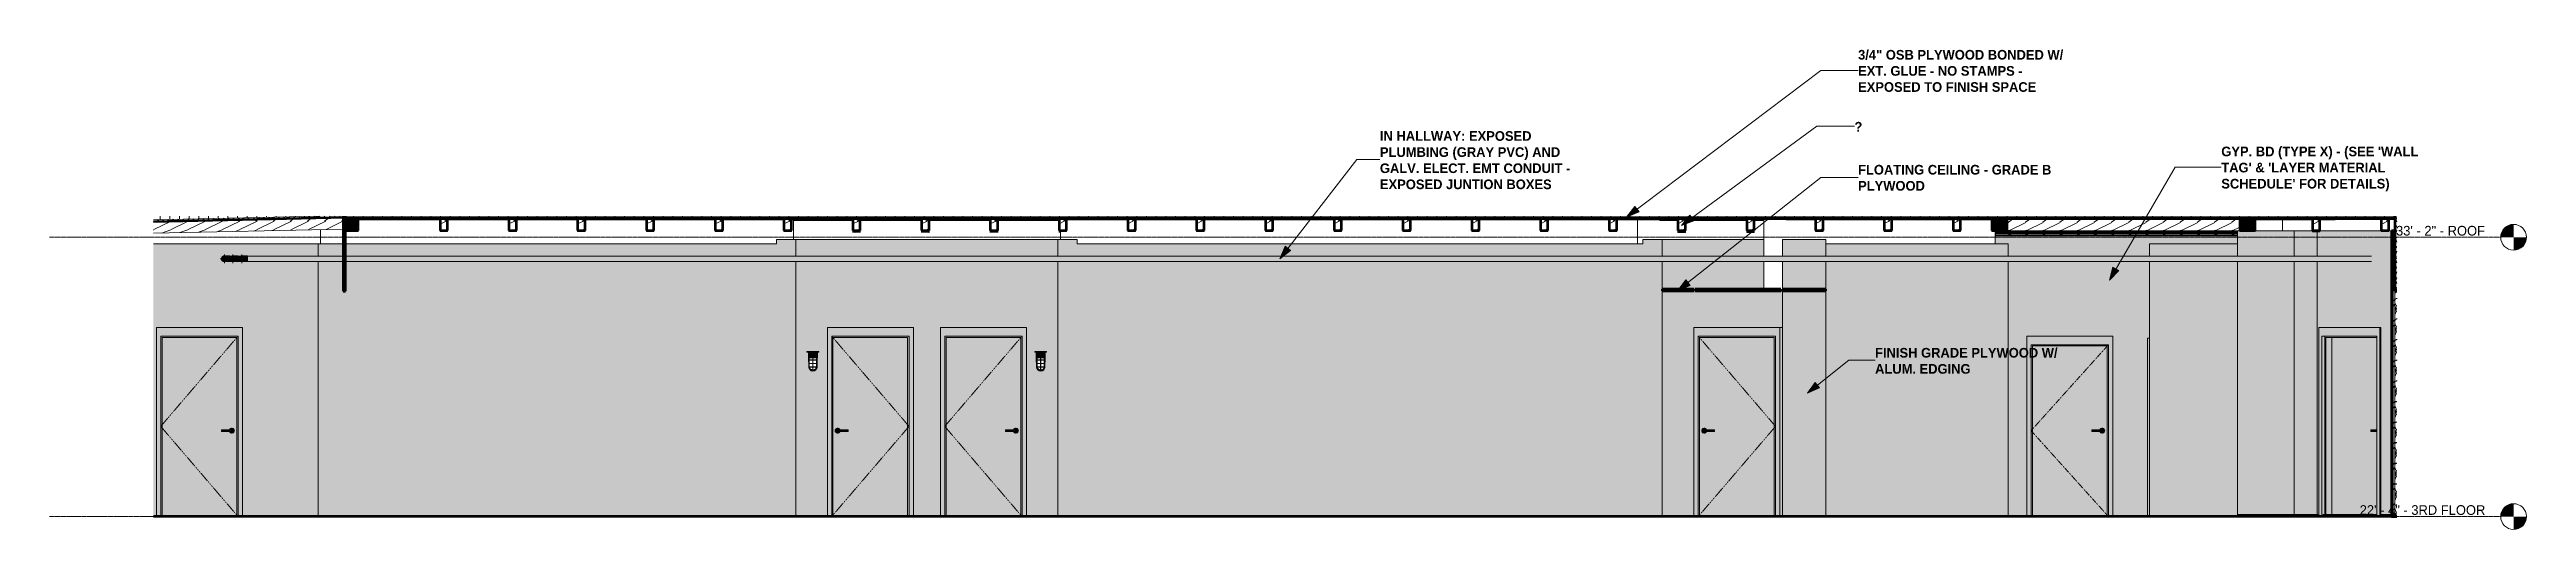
# Model space of a CAD drawing. Header units: inches. Extents: x -3547 to 1646, y 123 to 485.
# Drawn here: x -850 to 303, y 262 to 485 of the extents above; entities that cross this region are included whole.
import ezdxf

# ---------------------------------------------------------------- set-up
doc = ezdxf.new("R2010")
doc.units = ezdxf.units.IN
doc.header["$MEASUREMENT"] = 0
doc.linetypes.add('Dash 1_16_', pattern=[0.125, 0.0625, -0.0625])
doc.linetypes.add('Grid Line 1_2_', pattern=[0.875, 0.5, -0.125, 0.125, -0.125])
for name, color, linetype, lineweight in [('0-2', 7, 'Continuous', 9), ('0-3', 50, 'Continuous', 5), ('0-4', 10, 'Continuous', 18), ('A-CLNG', 13, 'Continuous', 18), ('A-CLNG-2', 13, 'Continuous', 60), ('A-DOOR', 31, 'Continuous', 18), ('A-DOOR-1', 31, 'Continuous', 9), ('A-DOOR-2', 31, 'Dash 1_16_', 9), ('A-DOOR-3', 254, 'Continuous', 18), ('A-DOOR-4', 21, 'Continuous', 18), ('A-DOOR-5', 7, 'Dash 1_16_', 9), ('A-DOOR-6', 7, 'Continuous', 9), ('A-DOOR-FRAM', 31, 'Continuous', 9), ('A-DOOR-FRAM-1', 31, 'Continuous', 18), ('A-DOOR-FRAM-2', 9, 'Continuous', 18), ('A-DOOR-FRAM-3', 7, 'Continuous', 9), ('A-FLOR-2', 250, 'Continuous', 60), ('A-FLOR-3', 10, 'Continuous', 18), ('A-FLOR-4', 53, 'Continuous', 5), ('A-FLOR-LEVL', 51, 'Continuous', 9), ('A-FLOR-LEVL-1', 51, 'Grid Line 1_2_', 9), ('A-FLOR-MCUT-1', 10, 'Continuous', 18), ('A-FLOR-PATT-1', 7, 'Continuous', 9), ('A-FLOR-PATT-3', 253, 'Continuous', 9), ('A-ROOF-1', 251, 'Continuous', 5), ('A-ROOF-2', 250, 'Continuous', 60), ('A-ROOF-3', 10, 'Continuous', 18), ('A-ROOF-PATT-1', 253, 'Continuous', 9), ('A-ROOF-PATT-2', 252, 'Continuous', 9), ('A-ROOF-PATT-3', 7, 'Continuous', 9), ('A-WALL', 113, 'Continuous', 18), ('A-WALL-PATT-1', 111, 'Continuous', 9), ('E-LITE-EQPM', 33, 'Continuous', 9), ('G-ANNO-TEXT', 231, 'Continuous', 9), ('I-WALL', 2, 'Continuous', 18), ('I-WALL-1', 2, 'Continuous', 5), ('I-WALL-2', 2, 'Continuous', 60), ('I-WALL-3', 10, 'Continuous', 18), ('I-WALL-4', 50, 'Continuous', 5), ('P-PIPE', 3, 'Continuous', 9), ('P-PIPE-1', 3, 'Continuous', 5), ('P-PIPE-CNTR', 3, 'Continuous', 9), ('S-BEAM', 12, 'Continuous', 9), ('S-BEAM-1', 250, 'Continuous', 60), ('S-BEAM-2', 7, 'Continuous', 9), ('S-BEAM-3', 35, 'Continuous', 9)]:
    doc.layers.add(name, color=color, linetype=linetype, lineweight=lineweight)
doc.styles.add('Century Gothic', font='ufonts.com_century-gothic.ttf', dxfattribs={"height": 4.5})
doc.styles.add('Century Gothic_B', font='GOTHICB.TTF', dxfattribs={"height": 4.5})
pattern_1 = [(0, (-3336.265, 0), (0, 4.5), []), (90, (-3336.265, 0), (-4.5, 3e-16), [])]
pattern_2 = [(0, (-3336.265, 0), (0, 2.399), []), (315, (-3336.265, 0), (2.3985062, 0), [3.393, -3.393]), (45, (-3336.265, 0), (2.3985062, 0), [3.393, -3.393])]
pattern_3 = [(161.57, (-3336.025, 0.24), (-1.92045124, 0.00015035), [0, -13.661, 1.517, 0]), (18.43, (-3336.505, 0.24), (-1.92045124, -0.00015035), [0, -13.661, 1.517, 0]), (108.43, (-3336.025, 0.24), (0.95996907, -4.80073665), [4.553, -10.625]), (71.57, (-3336.505, 0.24), (0.95996907, 4.80073665), [4.553, -10.625])]
pattern_4 = [(180.895, (-3333.067, 401.211), (22.0729628793, 0.3028179829), [3.199, -28.792]), (180.597, (-3328.269, 401.161), (-11.1935274815, -0.199640981), [7.997, -7.997]), (180.398, (-3328.269, 401.077), (-17.5921865517, -0.1782058647), [4.798, -19.193])]
pattern_5 = [(216.87, (-3333.067, 7.997), (23.9897714, 15.9936429), [3.998, -35.986]), (206.565, (-3328.269, 5.598), (-7.99708, -7.996619), [8.941, -8.941]), (198.435, (-3328.269, 1.599), (-15.9938446, -7.997098), [5.058, -20.23])]
pattern_6 = [(161.57, (-640.46313, 0.24), (-1.92045124, 0.00015035), [0, -13.661, 1.517, 0]), (18.43, (-640.94313, 0.24), (-1.92045124, -0.00015035), [0, -13.661, 1.517, 0]), (108.43, (-640.46313, 0.24), (0.95996907, -4.80073665), [4.553, -10.625]), (71.57, (-640.94313, 0.24), (0.95996907, 4.80073665), [4.553, -10.625])]

msp = doc.modelspace()

# ---------------------------------------------------------------- texts
at = {"layer": 'A-FLOR-LEVL', "char_height": 4.5, "attachment_point": 1, "style": 'Century Gothic'}
for s, insert, width in [('33\' - 2" - ROOF', (242.1, 403.3), 52.116), ('22\' - 4" - 3RD FLOOR', (225.2, 273.3), 72.568)]:
    msp.add_mtext(s, dxfattribs=dict(at, insert=insert, width=width))
at = {"layer": 'G-ANNO-TEXT', "char_height": 4.5, "attachment_point": 1, "style": 'Century Gothic_B'}
for s, insert, width in [('3/4" OSB PLYWOOD BONDED W/', (-8.2, 485.2), 118.927), ('EXT. GLUE - NO STAMPS -', (-8.2, 477.7), 91.354), ('EXPOSED TO FINISH SPACE', (-8.2, 470.2), 97.414), ('\\fCentury Gothic|b1|i0|c0|p34|;?', (-9.9, 451.7), 4.393), ('IN HALLWAY: EXPOSED', (-230.7, 447.4), 83.476), ('PLUMBING (GRAY PVC) AND', (-230.7, 439.9), 105.292), ("GYP. BD (TYPE X) - (SEE 'WALL", (160.8, 440.2), 107.565), ('GALV. ELECT. EMT CONDUIT -', (-230.7, 432.4), 106.05), ('FLOATING CEILING - GRADE B', (-8.2, 431.7), 109.383), ("TAG' & 'LAYER MATERIAL", (160.8, 432.7), 88.779), ('EXPOSED JUNTION BOXES', (-230.7, 424.9), 94.687), ('PLYWOOD', (-8.2, 424.2), 38.026), ("SCHEDULE' FOR DETAILS)", (160.8, 425.2), 88.93), ('FINISH GRADE PLYWOOD W/', (-0.3, 346.5), 104.232), ('ALUM. EDGING', (-0.3, 339), 55.752)]:
    msp.add_mtext(s, dxfattribs=dict(at, insert=insert, width=width))

# ---------------------------------------------------------------- blocks, each defined once
blk = doc.blocks.new('CTR - 1st Phase - Shell_rvt-3-INTERIOR ELEVATION - CORRIDOR EAST _302_E_ - 3RD FLOOR - EAST WALL')
at = {"layer": 'A-FLOR-4'}
h = blk.add_hatch(color=256, dxfattribs=at)
h.paths.add_polyline_path([(-2796, 405.8), (-2787.6, 405.8), (-2787.6, 406.7), (-2816.1, 406.7), (-2816.1, 406.2), (-2796, 406.2), (-2796, 406.1)], flags=0)
h.paths.add_polyline_path([(-2779.6, 405.8), (-2755.6, 405.8), (-2755.6, 406.7), (-2784.1, 406.7), (-2784.1, 405.8), (-2780.2, 405.8)], flags=0)
h.paths.add_polyline_path([(-2752.1, 405.8), (-2747.7, 405.8), (-2747.7, 406.2), (-2723.6, 406.2), (-2723.6, 406.7), (-2752.1, 406.7), (-2752.1, 405.9)], flags=0)
h.paths.add_polyline_path([(-3198.1, 405.8), (-3171.6, 405.8), (-3171.6, 406.7), (-3200.1, 406.7), (-3200.1, 406.2), (-3199.2, 406.2), (-3199.2, 405.8)], flags=0)
h.paths.add_polyline_path([(-3104.1, 405.8), (-3075.6, 405.8), (-3075.6, 406.7), (-3104.1, 406.7), (-3104.1, 406)], flags=0)
h.paths.add_polyline_path([(-3139.6, 405.8), (-3139.6, 406.7), (-3168.1, 406.7), (-3168.1, 405.8), (-3141.4, 405.8)], flags=0)
h.paths.add_polyline_path([(-3136.1, 405.8), (-3107.6, 405.8), (-3107.6, 406.7), (-3136.1, 406.7), (-3136.1, 406)], flags=0)
h.paths.add_polyline_path([(-2488.9, 406), (-2460.4, 406.6), (-2460.4, 406.7), (-2488.9, 406.7), (-2488.9, 406.2)], flags=0)
h.paths.add_polyline_path([(-2492.4, 406), (-2492.4, 406.7), (-2656.1, 406.7), (-2656.1, 406.2), (-2641.5, 406.2), (-2641.5, 406.7), (-2634.5, 406.7), (-2634.5, 406.5), (-2526.1, 406.5), (-2526.1, 406.7), (-2519.1, 406.7), (-2519.1, 406.2), (-2501.3, 406.2), (-2492.7, 406)], flags=0)
h.paths.add_polyline_path([(-3072.1, 406.2), (-3043.6, 406.2), (-3043.6, 406.7), (-3072.1, 406.7), (-3072.1, 406.4)], flags=0)
h.paths.add_polyline_path([(-3040.1, 406.2), (-3011.6, 406.2), (-3011.6, 406.7), (-3040.1, 406.7), (-3040.1, 406.4)], flags=0)
h.paths.add_polyline_path([(-3008.1, 406.2), (-2979.6, 406.2), (-2979.6, 406.7), (-3008.1, 406.7), (-3008.1, 406.4)], flags=0)
h.paths.add_polyline_path([(-2976.1, 406.2), (-2947.6, 406.2), (-2947.6, 406.7), (-2976.1, 406.7), (-2976.1, 406.4)], flags=0)
h.paths.add_polyline_path([(-2944.1, 406.2), (-2915.6, 406.2), (-2915.6, 406.7), (-2944.1, 406.7), (-2944.1, 406.3)], flags=0)
h.paths.add_polyline_path([(-2912.1, 406.2), (-2883.6, 406.2), (-2883.6, 406.7), (-2912.1, 406.7), (-2912.1, 406.3)], flags=0)
h.paths.add_polyline_path([(-2880.1, 406.2), (-2851.6, 406.2), (-2851.6, 406.7), (-2880.1, 406.7), (-2880.1, 406.3)], flags=0)
h.paths.add_polyline_path([(-3401.7, 406.2), (-3363.6, 406.2), (-3363.6, 406.7), (-3407.7, 406.7), (-3407.7, 406.7), (-3401.7, 406.7)], flags=0)
h.paths.add_polyline_path([(-2844.6, 406.2), (-2819.6, 406.2), (-2819.6, 406.7), (-2848.1, 406.7), (-2848.1, 406.2)], flags=0)
h.paths.add_polyline_path([(-3232.1, 406.2), (-3203.6, 406.2), (-3203.6, 406.7), (-3232.1, 406.7), (-3232.1, 406.3)], flags=0)
h.paths.add_polyline_path([(-3235.6, 406.2), (-3235.6, 406.7), (-3264.1, 406.7), (-3264.1, 406.2), (-3236, 406.2)], flags=0)
h.paths.add_polyline_path([(-3267.6, 406.2), (-3267.6, 406.7), (-3296.1, 406.7), (-3296.1, 406.2), (-3268.6, 406.2)], flags=0)
h.paths.add_polyline_path([(-2659.6, 406.2), (-2659.6, 406.7), (-2688.1, 406.7), (-2688.1, 406.2), (-2681.5, 406.2)], flags=0)
h.paths.add_polyline_path([(-3299.6, 406.2), (-3299.6, 406.7), (-3328.1, 406.7), (-3328.1, 406.2), (-3301.2, 406.2)], flags=0)
h.paths.add_polyline_path([(-2691.6, 406.2), (-2691.6, 406.7), (-2720.1, 406.7), (-2720.1, 406.2), (-2714.1, 406.2)], flags=0)
h.paths.add_polyline_path([(-3331.6, 406.2), (-3331.6, 406.7), (-3360.1, 406.7), (-3360.1, 406.2), (-3333.9, 406.2)], flags=0)
h.paths.add_polyline_path([(-2456.9, 406.7), (-2454, 406.7), (-2456.9, 406.7), (-2456.9, 406.7)], flags=0)
at = {"layer": 'A-FLOR-PATT-1'}
h = blk.add_hatch(dxfattribs=at)
h.set_pattern_fill('FP_16', color=256, style=0, pattern_type=2)
h.set_pattern_definition(pattern_2)
h.paths.add_polyline_path([(-3497, 405.4), (-3408.7, 407.3), (-3408.7, 407.8), (-3420.4, 407.8), (-3497, 406.2), (-3497, 406.1)], flags=0)
h = blk.add_hatch(dxfattribs=at)
h.set_pattern_fill('FP_16', color=256, style=0, pattern_type=2)
h.set_pattern_definition(pattern_2)
h.paths.add_polyline_path([(-2795.4, 406.7), (-2454, 406.7), (-2454, 407.5), (-3408.7, 407.5), (-3408.7, 406.7), (-2803.9, 406.7)], flags=0)
at = {"layer": 'A-FLOR-PATT-3'}
h = blk.add_hatch(dxfattribs=at)
h.set_pattern_fill('FP_15', color=256, style=0, pattern_type=2)
h.set_pattern_definition(pattern_1)
h.paths.add_polyline_path([(-3497, 406.2), (-3420.4, 407.8), (-3497, 407.8), (-3497, 407.3)], flags=0)
h = blk.add_hatch(dxfattribs=at)
h.set_pattern_fill('FP_15', color=256, style=0, pattern_type=2)
h.set_pattern_definition(pattern_1)
h.paths.add_polyline_path([(-2454, 407.5), (-2454, 407.8), (-3408.7, 407.8), (-3408.7, 407.5), (-2485.8, 407.5)], flags=0)
at = {"layer": 'A-ROOF-1'}
blk.add_hatch(color=256, dxfattribs=at).paths.add_polyline_path([(-3408.7, 373.5), (-3407.7, 373.5), (-3407.7, 374), (-3408.7, 374)], flags=0)
at = {"layer": 'A-ROOF-PATT-1'}
h = blk.add_hatch(dxfattribs=at)
h.set_pattern_fill('FP_15', color=256, style=0, pattern_type=2)
h.set_pattern_definition(pattern_1)
h.paths.add_polyline_path([(-2453.1, 407.4), (-2453.1, 407.8), (-2454, 407.8), (-2454, 407.4)], flags=0)
h = blk.add_hatch(dxfattribs=at)
h.set_pattern_fill('FP_16', color=256, style=0, pattern_type=2)
h.set_pattern_definition(pattern_2)
h.paths.add_polyline_path([(-2453.1, 406.7), (-2453.1, 407.4), (-2454, 407.4), (-2454, 406.7)], flags=0)
at = {"layer": 'A-ROOF-PATT-2'}
h = blk.add_hatch(dxfattribs=at)
h.set_pattern_fill('FP_17', color=256, style=0, pattern_type=2)
h.set_pattern_definition(pattern_3)
h.paths.add_polyline_path([(-3407.7, 374), (-3407.7, 401.2), (-3408.7, 401.2), (-3408.7, 374)], flags=0)
h.paths.add_polyline_path([(-3408.7, 406.7), (-3407.7, 406.7), (-3407.7, 406.7), (-3408.7, 406.7), (-3408.7, 406.7)], flags=0)
h = blk.add_hatch(dxfattribs=at)
h.set_pattern_fill('FP_17', color=256, style=0, pattern_type=2)
h.set_pattern_definition(pattern_3)
h.paths.add_polyline_path([(-2453.1, 374), (-2453.1, 406.7), (-2454, 406.7), (-2454, 374)], flags=0)
at = {"layer": 'A-ROOF-PATT-3'}
h = blk.add_hatch(dxfattribs=at)
h.set_pattern_fill('FP_18', color=256, style=0, pattern_type=2)
h.set_pattern_definition([(0, (-3336.265, 0), (15.36, 3.84), [0.634, -10.886, 0.634, -10.886, -61.44]), (0, (-3336.265, 0), (15.36, 3.84), [-23.04, 0.634, -22.406, 0.634, -10.886, -26.88]), (0, (-3336.265, 0), (15.36, 3.84), [-57.6, 0.634, -7.046, 0.634, -18.566]), (120, (-3330.505, 1.92), (-11.005538, 11.38215), [0.634, -10.886, 0.634, -10.886, -61.44]), (120, (-3330.505, 1.92), (-11.005538, 11.38215), [-23.04, 0.634, -22.406, 0.634, -10.886, -26.88]), (120, (-3330.505, 1.92), (-11.005538, 11.38215), [-57.6, 0.634, -7.046, 0.634, -18.566]), (240, (-3328.585, 9.6), (-4.354462, -15.22215), [0.634, -10.886, 0.634, -10.886, -61.44]), (240, (-3328.585, 9.6), (-4.354462, -15.22215), [-23.04, 0.634, -22.406, 0.634, -10.886, -26.88]), (240, (-3328.585, 9.6), (-4.354462, -15.22215), [-57.6, 0.634, -7.046, 0.634, -18.566])])
h.paths.add_polyline_path([(-3408.7, 372.9), (-3407.7, 372.9), (-3407.7, 373.5), (-3408.7, 373.5)], flags=0)
at = {"layer": 'A-FLOR-2'}
for p, q in [((-3497, 405.4), (-3407.7, 407.3)), ((-3408.7, 407.8), (-3408.7, 406.7)), ((-3408.7, 406.7), (-2454, 406.7)), ((-3407.7, 407.3), (-3407.7, 407.8)), ((-2454, 406.7), (-2454, 407.8)), ((-2454, 268), (-3497, 268)), ((-2453.1, 268), (-2454, 268)), ((-2454, 268), (-2454, 268)), ((-2454, 268), (-2454, 268))]:
    blk.add_line(p, q, dxfattribs=at)
at = {"layer": 'A-FLOR-3'}
for p, q in [((-3401.7, 406.2), (-3363.6, 406.2)), ((-3360.1, 406.2), (-3331.6, 406.2)), ((-3328.1, 406.2), (-3299.6, 406.2)), ((-3296.1, 406.2), (-3267.6, 406.2)), ((-3264.1, 406.2), (-3235.6, 406.2)), ((-3232.1, 406.2), (-3203.6, 406.2)), ((-3200.1, 406.2), (-3199.2, 406.2)), ((-3199.2, 405.8), (-3171.6, 405.8)), ((-3168.1, 405.8), (-3139.6, 405.8)), ((-3136.1, 405.8), (-3107.6, 405.8)), ((-3104.1, 405.8), (-3075.6, 405.8)), ((-3072.1, 406.2), (-3043.6, 406.2)), ((-3040.1, 406.2), (-3011.6, 406.2)), ((-3008.1, 406.2), (-2979.6, 406.2)), ((-2976.1, 406.2), (-2947.6, 406.2)), ((-2944.1, 406.2), (-2915.6, 406.2)), ((-2912.1, 406.2), (-2883.6, 406.2)), ((-2880.1, 406.2), (-2851.6, 406.2)), ((-2848.1, 406.2), (-2819.6, 406.2)), ((-2816.1, 406.2), (-2796, 406.2)), ((-2796, 406.2), (-2796, 405.8)), ((-2796, 405.8), (-2787.6, 405.8)), ((-2784.1, 405.8), (-2755.6, 405.8)), ((-2752.1, 405.8), (-2747.7, 405.8)), ((-2737.2, 406.2), (-2723.6, 406.2)), ((-2720.1, 406.2), (-2691.6, 406.2)), ((-2688.1, 406.2), (-2659.6, 406.2)), ((-2656.1, 406.2), (-2641.5, 406.2)), ((-2519.1, 406.2), (-2501.3, 406.2)), ((-2501.3, 406.2), (-2492.4, 406)), ((-2488.9, 406), (-2460.4, 406.6)), ((-2456.9, 406.7), (-2454, 406.7))]:
    blk.add_line(p, q, dxfattribs=at)
at = {"layer": 'A-FLOR-MCUT-1'}
for p, q in [((-3419.7, 407.8), (-3497, 406.2)), ((-2454, 407.5), (-3408.7, 407.5))]:
    blk.add_line(p, q, dxfattribs=at)
at = {"layer": 'A-ROOF-2'}
for p, q in [((-3408.7, 407.8), (-3408.7, 372.9)), ((-3407.7, 372.9), (-3407.7, 407.8)), ((-2454, 407.8), (-2454, 372.9)), ((-3408.7, 372.9), (-3407.7, 372.9)), ((-2454, 372.9), (-2453.1, 372.9))]:
    blk.add_line(p, q, dxfattribs=at)
at = {"layer": 'A-ROOF-3'}
for p, q in [((-3407.7, 407.3), (-3408.7, 407.2)), ((-3199.2, 406.2), (-3199.2, 397)), ((-2806.5, 406.2), (-2806.5, 395)), ((-2747.7, 406.2), (-2747.7, 389.2)), ((-2506.3, 406.2), (-2506.3, 401)), ((-2492.7, 406), (-2492.7, 401)), ((-2453.1, 407.4), (-2454, 407.4)), ((-2453.1, 406.7), (-2454, 406.7)), ((-3419.3, 401.5), (-3419.3, 395)), ((-3075, 400.7), (-3075, 397)), ((-2640, 400.7), (-2640, 395)), ((-2747.7, 386.8), (-2747.7, 373.8)), ((-3408.7, 374), (-3407.7, 374)), ((-3408.7, 373.5), (-3407.7, 373.5)), ((-2747.7, 373.1), (-2747.7, 372.9)), ((-2739, 372.9), (-2747.7, 372.9)), ((-2454, 374), (-2453.1, 374)), ((-2454, 373.5), (-2453.1, 373.5))]:
    blk.add_line(p, q, dxfattribs=at)
blk = doc.blocks.new('HOLLOW METAL - STAIR DOOR 3-0 x 6-8-2682975-INTERIOR ELEVATION - CORRIDOR EAST _302_E_ - 3RD FLOOR - EAST WALL')
at = {"layer": 'A-DOOR-3'}
for points in [[(-2590.9, 308), (-2590.9, 308.4), (-2595, 308.4), (-2595, 308), (-2591.4, 308)], [(-2591.3, 307.6), (-2590.9, 307.6), (-2590.9, 308), (-2595, 308), (-2595, 307.6), (-2591.4, 307.6)], [(-2590.2, 306.8), (-2589.9, 306.9), (-2589.6, 307), (-2589.3, 307.2), (-2589.2, 307.4), (-2589, 307.7), (-2589, 308), (-2589, 308.3), (-2589.2, 308.6), (-2589.3, 308.8), (-2589.6, 309), (-2589.9, 309.1), (-2590.2, 309.2), (-2590.5, 309.1), (-2590.8, 309), (-2591, 308.8), (-2591.2, 308.6), (-2591.3, 308.4), (-2590.3, 308.4), (-2590.3, 308.4), (-2590.1, 308.4), (-2590, 308.3), (-2590, 308.2), (-2589.9, 308.1), (-2589.9, 308.1), (-2589.9, 308), (-2589.9, 307.8), (-2590, 307.7), (-2590, 307.7), (-2590.1, 307.6), (-2590.2, 307.6), (-2590.4, 307.6), (-2590.5, 307.6), (-2591.3, 307.6), (-2591.2, 307.4), (-2591, 307.2), (-2590.8, 307), (-2590.5, 306.9)], [(-2590.7, 308), (-2589.9, 308), (-2589.9, 308.1), (-2590, 308.3), (-2590.1, 308.3), (-2590.2, 308.4), (-2590.2, 308.4), (-2590.4, 308.4), (-2590.5, 308.4), (-2590.9, 308.4), (-2590.9, 308), (-2590.8, 308)]]:
    blk.add_hatch(color=256, dxfattribs=at).paths.add_polyline_path(points, flags=0)
h = blk.add_hatch(color=256, dxfattribs=at)
h.paths.add_polyline_path([(-2590, 307.7), (-2589.9, 307.9), (-2589.9, 307.9), (-2589.9, 308), (-2589.9, 308), (-2590, 307.7)], flags=0)
h.paths.add_polyline_path([(-2590.9, 307.6), (-2590.8, 307.6), (-2590.2, 307.6), (-2590.1, 307.7), (-2590, 307.7), (-2589.9, 308), (-2590.9, 308), (-2590.9, 307.6)], flags=0)
at = {"layer": 'A-DOOR-4'}
h = blk.add_hatch(color=256, dxfattribs=at)
h.paths.add_polyline_path([(-2622.7, 268), (-2587.9, 268), (-2587.9, 347.4), (-2622.7, 347.4), (-2622.7, 277.2)], flags=0)
h.paths.add_polyline_path([(-2590.2, 306.8), (-2590.5, 306.9), (-2590.8, 307), (-2591, 307.2), (-2591.2, 307.4), (-2591.3, 307.6), (-2595, 307.6), (-2595, 308.4), (-2591.3, 308.4), (-2591.2, 308.6), (-2591, 308.8), (-2590.8, 309), (-2590.5, 309.1), (-2590.2, 309.2), (-2589.9, 309.1), (-2589.6, 309), (-2589.3, 308.8), (-2589.2, 308.6), (-2589, 308.3), (-2589, 308), (-2589, 307.7), (-2589.2, 307.4), (-2589.3, 307.2), (-2589.6, 307), (-2589.9, 306.9)], flags=0)
at = {"layer": 'A-DOOR-FRAM-2'}
for points in [[(-2625.3, 268), (-2623.3, 268), (-2623.3, 348), (-2587.3, 348), (-2587.3, 268), (-2585.3, 268), (-2585.3, 352), (-2625.3, 352), (-2625.3, 302.9)], [(-2622.7, 268), (-2622.7, 347.4), (-2587.9, 347.4), (-2587.9, 268), (-2587.3, 268), (-2587.3, 348), (-2623.3, 348), (-2623.3, 268)]]:
    blk.add_hatch(color=256, dxfattribs=at).paths.add_polyline_path(points, flags=0)
at = {"layer": 'A-DOOR-5'}
for p, q in [((-2587.3, 348), (-2623.3, 308)), ((-2623.3, 308), (-2587.3, 268))]:
    blk.add_line(p, q, dxfattribs=at)
at = {"layer": 'A-DOOR-6'}
for p, q in [((-2590.9, 308.4), (-2595, 308.4)), ((-2595, 308), (-2595, 308.4)), ((-2595, 307.6), (-2595, 308)), ((-2595, 307.6), (-2590.9, 307.6))]:
    blk.add_line(p, q, dxfattribs=at)
at = {"layer": 'A-DOOR-6', "flags": 128}
for points in [[(-2590.3, 308.4), (-2590.3, 308.4), (-2590.3, 308.4), (-2590.3, 308.4), (-2590.3, 308.4), (-2590.3, 308.4), (-2590.3, 308.4), (-2590.3, 308.4), (-2590.3, 308.4), (-2590.3, 308.4), (-2590.3, 308.4), (-2590.3, 308.4), (-2590.3, 308.4), (-2590.4, 308.4), (-2590.4, 308.4), (-2590.4, 308.4), (-2590.4, 308.4), (-2590.4, 308.4), (-2590.4, 308.4), (-2590.4, 308.4), (-2590.5, 308.4), (-2590.5, 308.4), (-2590.5, 308.4), (-2590.5, 308.4), (-2590.5, 308.4), (-2590.5, 308.4), (-2590.6, 308.4), (-2590.6, 308.4), (-2590.6, 308.4), (-2590.6, 308.4), (-2590.7, 308.4), (-2590.7, 308.4), (-2590.7, 308.4), (-2590.7, 308.4), (-2590.7, 308.4), (-2590.8, 308.4), (-2590.8, 308.4), (-2590.8, 308.4), (-2590.8, 308.4), (-2590.9, 308.4), (-2590.9, 308.4)], [(-2590.9, 307.6), (-2590.8, 307.6), (-2590.8, 307.6), (-2590.8, 307.6), (-2590.8, 307.6), (-2590.8, 307.6), (-2590.7, 307.6), (-2590.7, 307.6), (-2590.7, 307.6), (-2590.7, 307.6), (-2590.6, 307.6), (-2590.6, 307.6), (-2590.6, 307.6), (-2590.6, 307.6), (-2590.6, 307.6), (-2590.5, 307.6), (-2590.5, 307.6), (-2590.5, 307.6), (-2590.5, 307.6), (-2590.5, 307.6), (-2590.4, 307.6), (-2590.4, 307.6), (-2590.4, 307.6), (-2590.4, 307.6), (-2590.4, 307.6), (-2590.4, 307.6), (-2590.4, 307.6), (-2590.3, 307.6), (-2590.3, 307.6), (-2590.3, 307.6), (-2590.3, 307.6), (-2590.3, 307.6), (-2590.3, 307.6), (-2590.3, 307.6), (-2590.3, 307.6), (-2590.3, 307.6), (-2590.3, 307.6), (-2590.3, 307.6), (-2590.3, 307.6), (-2590.3, 307.6)]]:
    blk.add_lwpolyline(points, dxfattribs=at)
at = {"layer": 'A-DOOR-6'}
for start, end in [(0, 159.9124), (199.5633, 0)]:
    blk.add_arc((-2590.2, 308), 1.18, start, end, dxfattribs=at)
at = {"layer": 'A-DOOR-FRAM-3'}
for p, q in [((-2623.3, 268), (-2623.3, 348)), ((-2623.3, 348), (-2587.3, 348)), ((-2622.7, 268), (-2622.7, 347.4)), ((-2622.7, 347.4), (-2587.9, 347.4)), ((-2587.9, 347.4), (-2587.9, 268)), ((-2587.3, 348), (-2587.3, 268))]:
    blk.add_line(p, q, dxfattribs=at)
blk = doc.blocks.new('CTR - 1st Phase -Stairs _ Elevators_rvt-3-INTERIOR ELEVATION - CORRIDOR EAST _302_E_ - 3RD FLOOR - EAST WALL')
at = {"layer": 'I-WALL-4'}
h = blk.add_hatch(color=256, dxfattribs=at)
h.paths.add_polyline_path([(-2633.2, 268), (-2633.2, 386.8), (-2633.9, 386.8), (-2633.9, 268)], flags=0)
h.paths.add_polyline_path([(-2633.2, 389.2), (-2633.2, 398.6), (-2639.9, 398.6), (-2639.9, 400.6), (-2640, 400.6), (-2640, 395), (-2633.9, 395), (-2633.9, 389.2)], flags=0)
h = blk.add_hatch(color=256, dxfattribs=at)
h.paths.add_polyline_path([(-2583.6, 268), (-2569.2, 268), (-2569.2, 351), (-2568.2, 351), (-2568.2, 386.8), (-2633.2, 386.8), (-2633.2, 268), (-2625.3, 268), (-2625.3, 352), (-2585.3, 352), (-2585.3, 268)], flags=0)
h.paths.add_polyline_path([(-2568.2, 389.2), (-2568.2, 395), (-2527.2, 395), (-2527.2, 398.6), (-2633.2, 398.6), (-2633.2, 389.2), (-2571.4, 389.2)], flags=0)
at = {"layer": 'I-WALL-3'}
for p, q in [((-2625.3, 268), (-2625.3, 352)), ((-2625.3, 352), (-2585.3, 352)), ((-2585.3, 352), (-2585.3, 268))]:
    blk.add_line(p, q, dxfattribs=at)
at = {"layer": '0-4'}
blk.add_blockref('HOLLOW METAL - STAIR DOOR 3-0 x 6-8-2682975-INTERIOR ELEVATION - CORRIDOR EAST _302_E_ - 3RD FLOOR - EAST WALL', (0, 0), dxfattribs=at)
blk = doc.blocks.new('LVL-Laminated Veneer Lumber - _2_SISTERED 4X6 PINE-2262742-INTERIOR ELEVATION - CORRIDOR EAST _302_E_ - 3RD FLOOR - EAST WALL')
at = {"layer": 'S-BEAM-3'}
for points in [[(-2519.3, 401.2), (-2519.1, 401.2), (-2519.1, 406.7), (-2526.1, 406.7), (-2526.1, 401.2), (-2519.5, 401.2)], [(-2519.1, 400.7), (-2519.1, 401.2), (-2526.1, 401.2), (-2526.1, 400.7), (-2519.4, 400.7)]]:
    blk.add_hatch(color=256, dxfattribs=at).paths.add_polyline_path(points, flags=0)
at = {"layer": 'S-BEAM-1'}
for p, q in [((-2519.1, 406.7), (-2526.1, 406.7)), ((-2526.1, 406.7), (-2526.1, 401.2)), ((-2519.1, 401.2), (-2519.1, 406.7)), ((-2526.1, 401.2), (-2519.1, 401.2))]:
    blk.add_line(p, q, dxfattribs=at)
at = {"layer": 'S-BEAM-2'}
for p, q in [((-2526.1, 400.7), (-2526.1, 401.2)), ((-2519.1, 400.7), (-2519.1, 401.2))]:
    blk.add_line(p, q, dxfattribs=at)
blk = doc.blocks.new('LVL-Laminated Veneer Lumber - _2_SISTERED 4X6 PINE-2262744-INTERIOR ELEVATION - CORRIDOR EAST _302_E_ - 3RD FLOOR - EAST WALL')
at = {"layer": 'S-BEAM-3'}
for points in [[(-2634.5, 401.2), (-2634.5, 406.7), (-2641.5, 406.7), (-2641.5, 401.2), (-2639.9, 401.2)], [(-2640, 400.6), (-2634.5, 400.6), (-2634.5, 401.2), (-2641.5, 401.2), (-2641.5, 400.7), (-2640, 400.7), (-2640, 400.6)]]:
    blk.add_hatch(color=256, dxfattribs=at).paths.add_polyline_path(points, flags=0)
at = {"layer": 'S-BEAM-1'}
for p, q in [((-2634.5, 406.7), (-2641.5, 406.7)), ((-2641.5, 406.7), (-2641.5, 401.2)), ((-2634.5, 401.2), (-2634.5, 406.7)), ((-2641.5, 401.2), (-2634.5, 401.2))]:
    blk.add_line(p, q, dxfattribs=at)
at = {"layer": 'S-BEAM-2'}
for p, q in [((-2641.5, 401.2), (-2641.5, 400.7)), ((-2634.5, 400.6), (-2640, 400.6)), ((-2634.5, 401.2), (-2634.5, 400.6))]:
    blk.add_line(p, q, dxfattribs=at)
blk = doc.blocks.new('LVL-Laminated Veneer Lumber - _2_SISTERED 4X6 PINE-V49-INTERIOR ELEVATION - CORRIDOR EAST _302_E_ - 3RD FLOOR - EAST WALL')
at = {"layer": 'S-BEAM-3'}
for points in [[(-3408.6, 401.2), (-3401.7, 401.2), (-3401.7, 406.7), (-3408.7, 406.7), (-3408.7, 401.2)], [(-3401.7, 400.7), (-3401.7, 401.2), (-3407.7, 401.2), (-3407.7, 400.7)]]:
    blk.add_hatch(color=256, dxfattribs=at).paths.add_polyline_path(points, flags=0)
at = {"layer": 'S-BEAM-1'}
for p, q in [((-3401.7, 406.7), (-3408.7, 406.7)), ((-3408.7, 406.7), (-3408.7, 401.2)), ((-3401.7, 401.2), (-3401.7, 406.7)), ((-3408.7, 401.2), (-3401.7, 401.2))]:
    blk.add_line(p, q, dxfattribs=at)
at = {"layer": 'S-BEAM-2'}
blk.add_line((-3401.7, 401.2), (-3401.7, 400.7), dxfattribs=at)
blk = doc.blocks.new('LVL-Laminated Veneer Lumber - 4X6 S_ PINE - NO_ 1-2292660-INTERIOR ELEVATION - CORRIDOR EAST _302_E_ - 3RD FLOOR - EAST WALL')
at = {"layer": 'S-BEAM-2'}
h = blk.add_hatch(dxfattribs=at)
h.set_pattern_fill('FP_20', color=256, style=0, pattern_type=2)
h.set_pattern_definition([(216.864, (-3333.067, 7.975), (23.989846, 15.9899307), [3.998, -35.983]), (206.56, (-3328.269, 5.576), (-7.997778, -7.995921), [8.94, -8.94]), (198.431, (-3328.269, 1.579), (-15.994719, -7.995033), [5.058, -20.23])])
h.paths.add_polyline_path([(-2551, 401), (-2526.1, 401), (-2526.1, 406.5), (-2634.5, 406.5), (-2634.5, 401), (-2568.2, 401)], flags=0)
h = blk.add_hatch(dxfattribs=at)
h.set_pattern_fill('FP_21', color=256, style=0, pattern_type=2)
h.set_pattern_definition(pattern_4)
h.paths.add_polyline_path([(-2551, 401), (-2526.1, 401), (-2526.1, 401), (-2634.5, 401), (-2634.5, 401), (-2568.2, 401)], flags=0)
for p, q in [((-2634.5, 406.5), (-2526.1, 406.5)), ((-2634.5, 401), (-2526.1, 401)), ((-2634.5, 401), (-2526.1, 401))]:
    blk.add_line(p, q, dxfattribs=at)
blk = doc.blocks.new('LVL-Laminated Veneer Lumber - 4X6 S_ PINE - NO_ 1-2291758-INTERIOR ELEVATION - CORRIDOR EAST _302_E_ - 3RD FLOOR - EAST WALL')
at = {"layer": 'S-BEAM-2'}
h = blk.add_hatch(dxfattribs=at)
h.set_pattern_fill('FP_22', color=256, style=0, pattern_type=2)
h.set_pattern_definition([(216.864, (-3333.067, 7.642), (23.989846, 15.9899307), [3.998, -35.983]), (206.56, (-3328.269, 5.243), (-7.997778, -7.995921), [8.94, -8.94]), (198.431, (-3328.269, 1.245), (-15.994719, -7.995033), [5.058, -20.23])])
h.paths.add_polyline_path([(-2630.6, 400.7), (-2527.2, 400.7), (-2527.2, 401), (-2634.5, 401), (-2634.5, 400.7), (-2632.8, 400.7)], flags=0)
h = blk.add_hatch(dxfattribs=at)
h.set_pattern_fill('FP_21', color=256, style=0, pattern_type=2)
h.set_pattern_definition(pattern_4)
h.paths.add_polyline_path([(-2527.2, 400.6), (-2527.2, 400.7), (-2634.5, 400.7), (-2634.5, 400.6), (-2551, 400.6)], flags=0)
for p, q in [((-2634.5, 400.7), (-2527.2, 400.7)), ((-2634.5, 400.6), (-2527.2, 400.6))]:
    blk.add_line(p, q, dxfattribs=at)
blk = doc.blocks.new('LVL-Laminated Veneer Lumber - 4X6 S_ PINE - NO_ 1-V50-INTERIOR ELEVATION - CORRIDOR EAST _302_E_ - 3RD FLOOR - EAST WALL')
at = {"layer": 'S-BEAM-2'}
h = blk.add_hatch(dxfattribs=at)
h.set_pattern_fill('FP_23', color=256, style=0, pattern_type=2)
h.set_pattern_definition([(216.864, (-3333.067, 6.975), (23.989846, 15.9899307), [3.998, -35.983]), (206.56, (-3328.269, 4.577), (-7.997778, -7.995921), [8.94, -8.94]), (198.431, (-3328.269, 0.579), (-15.994719, -7.995033), [5.058, -20.23])])
h.paths.add_polyline_path([(-2632.7, 400), (-2527.2, 400), (-2527.2, 400.6), (-2634.5, 400.6), (-2634.5, 400.6), (-2639.9, 400.6), (-2639.9, 400), (-2633, 400)], flags=0)
h = blk.add_hatch(dxfattribs=at)
h.set_pattern_fill('FP_21', color=256, style=0, pattern_type=2)
h.set_pattern_definition(pattern_4)
h.paths.add_polyline_path([(-2551, 400), (-2527.2, 400), (-2527.2, 400), (-2639.9, 400), (-2639.9, 400), (-2568.2, 400)], flags=0)
for q in [(-2639.9, 400.6), (-2639.9, 400), (-2527.2, 400), (-2527.2, 400)]:
    blk.add_line((-2639.9, 400), q, dxfattribs=at)
blk = doc.blocks.new('LVL-Laminated Veneer Lumber - 4X6 S_ PINE - NO_ 1-2260085-INTERIOR ELEVATION - CORRIDOR EAST _302_E_ - 3RD FLOOR - EAST WALL')
at = {"layer": 'S-BEAM-2'}
h = blk.add_hatch(dxfattribs=at)
h.set_pattern_fill('FP_24', color=256, style=0, pattern_type=2)
h.set_pattern_definition([(216.864, (-3333.067, 6.642), (23.989846, 15.9899307), [3.998, -35.983]), (206.56, (-3328.269, 4.243), (-7.997778, -7.995921), [8.94, -8.94]), (198.431, (-3328.269, 0.246), (-15.994719, -7.995033), [5.058, -20.23])])
h.paths.add_polyline_path([(-2551, 399.7), (-2527.2, 399.7), (-2527.2, 400), (-2639.9, 400), (-2639.9, 399.7), (-2568.2, 399.7)], flags=0)
h = blk.add_hatch(dxfattribs=at)
h.set_pattern_fill('FP_21', color=256, style=0, pattern_type=2)
h.set_pattern_definition(pattern_4)
h.paths.add_polyline_path([(-2551, 399.6), (-2527.2, 399.6), (-2527.2, 399.7), (-2639.9, 399.7), (-2639.9, 399.6), (-2568.2, 399.6)], flags=0)
for p, q in [((-2639.9, 399.7), (-2639.9, 400)), ((-2639.9, 399.6), (-2639.9, 399.7)), ((-2639.9, 399.7), (-2527.2, 399.7)), ((-2639.9, 399.6), (-2527.2, 399.6))]:
    blk.add_line(p, q, dxfattribs=at)
blk = doc.blocks.new('LVL-Laminated Veneer Lumber - 4X6 S_ PINE - NO_ 1-V51-INTERIOR ELEVATION - CORRIDOR EAST _302_E_ - 3RD FLOOR - EAST WALL')
at = {"layer": 'S-BEAM-2'}
h = blk.add_hatch(dxfattribs=at)
h.set_pattern_fill('FP_25', color=256, style=0, pattern_type=2)
h.set_pattern_definition([(216.864, (-3333.067, 5.975), (23.989846, 15.9899307), [3.998, -35.983]), (206.56, (-3328.269, 3.577), (-7.997778, -7.995921), [8.94, -8.94]), (198.431, (-3328.269, -0.421), (-15.994719, -7.995033), [5.058, -20.23])])
h.paths.add_polyline_path([(-2551, 399), (-2527.2, 399), (-2527.2, 399.6), (-2639.9, 399.6), (-2639.9, 399), (-2568.2, 399)], flags=0)
h = blk.add_hatch(dxfattribs=at)
h.set_pattern_fill('FP_21', color=256, style=0, pattern_type=2)
h.set_pattern_definition(pattern_4)
h.paths.add_polyline_path([(-2551, 399), (-2527.2, 399), (-2527.2, 399), (-2639.9, 399), (-2639.9, 399), (-2568.2, 399)], flags=0)
for q in [(-2639.9, 399.6), (-2639.9, 399), (-2527.2, 399), (-2527.2, 399)]:
    blk.add_line((-2639.9, 399), q, dxfattribs=at)
blk = doc.blocks.new('LVL-Laminated Veneer Lumber - 4X6 S_ PINE - NO_ 1-V52-INTERIOR ELEVATION - CORRIDOR EAST _302_E_ - 3RD FLOOR - EAST WALL')
at = {"layer": 'S-BEAM-2'}
h = blk.add_hatch(dxfattribs=at)
h.set_pattern_fill('FP_26', color=256, style=0, pattern_type=2)
h.set_pattern_definition([(216.864, (-3333.067, 5.642), (23.989846, 15.9899307), [3.998, -35.983]), (206.56, (-3328.269, 3.243), (-7.997778, -7.995921), [8.94, -8.94]), (198.431, (-3328.269, -0.754), (-15.994719, -7.995033), [5.058, -20.23])])
h.paths.add_polyline_path([(-2551, 398.7), (-2527.2, 398.7), (-2527.2, 399), (-2639.9, 399), (-2639.9, 398.7), (-2568.2, 398.7)], flags=0)
h = blk.add_hatch(dxfattribs=at)
h.set_pattern_fill('FP_21', color=256, style=0, pattern_type=2)
h.set_pattern_definition(pattern_4)
h.paths.add_polyline_path([(-2527.2, 398.6), (-2527.2, 398.7), (-2639.9, 398.7), (-2639.9, 398.6), (-2551, 398.6)], flags=0)
for p, q in [((-2639.9, 398.7), (-2639.9, 399)), ((-2639.9, 398.6), (-2639.9, 398.7)), ((-2639.9, 398.7), (-2527.2, 398.7)), ((-2639.9, 398.6), (-2527.2, 398.6))]:
    blk.add_line(p, q, dxfattribs=at)
blk = doc.blocks.new('LVL-Laminated Veneer Lumber - 4X6 S_ PINE - NO_ 1-2345124-INTERIOR ELEVATION - CORRIDOR EAST _302_E_ - 3RD FLOOR - EAST WALL')
at = {"layer": 'S-BEAM'}
h = blk.add_hatch(dxfattribs=at)
h.set_pattern_fill('FP_27', color=256, style=0, pattern_type=2)
h.set_pattern_definition(pattern_5)
h.paths.add_polyline_path([(-2659.6, 401.2), (-2656.1, 401.2), (-2656.1, 406.7), (-2659.6, 406.7), (-2659.6, 406.2)], flags=0)
at = {"layer": 'S-BEAM-2'}
h = blk.add_hatch(dxfattribs=at)
h.set_pattern_fill('FP_21', color=256, style=0, pattern_type=2)
h.set_pattern_definition(pattern_4)
h.paths.add_polyline_path([(-2656.1, 400.7), (-2656.1, 401.2), (-2659.6, 401.2), (-2659.6, 400.7)], flags=0)
at = {"layer": 'S-BEAM-1'}
for p, q in [((-2656.1, 406.7), (-2659.6, 406.7)), ((-2659.6, 406.7), (-2659.6, 401.2)), ((-2656.1, 401.2), (-2656.1, 406.7)), ((-2659.6, 401.2), (-2656.1, 401.2))]:
    blk.add_line(p, q, dxfattribs=at)
at = {"layer": 'S-BEAM-2'}
for p, q in [((-2659.6, 401.2), (-2659.6, 400.7)), ((-2656.1, 400.7), (-2659.6, 400.7)), ((-2656.1, 401.2), (-2656.1, 400.7))]:
    blk.add_line(p, q, dxfattribs=at)
blk = doc.blocks.new('LVL-Laminated Veneer Lumber - 4X6 S_ PINE - NO_ 1-V53-INTERIOR ELEVATION - CORRIDOR EAST _302_E_ - 3RD FLOOR - EAST WALL')
at = {"layer": 'S-BEAM'}
h = blk.add_hatch(dxfattribs=at)
h.set_pattern_fill('FP_27', color=256, style=0, pattern_type=2)
h.set_pattern_definition(pattern_5)
h.paths.add_polyline_path([(-2691.6, 401.2), (-2688.1, 401.2), (-2688.1, 406.7), (-2691.6, 406.7), (-2691.6, 406.2)], flags=0)
at = {"layer": 'S-BEAM-2'}
h = blk.add_hatch(dxfattribs=at)
h.set_pattern_fill('FP_21', color=256, style=0, pattern_type=2)
h.set_pattern_definition(pattern_4)
h.paths.add_polyline_path([(-2688.1, 400.7), (-2688.1, 401.2), (-2691.6, 401.2), (-2691.6, 400.7)], flags=0)
at = {"layer": 'S-BEAM-1'}
for p, q in [((-2688.1, 406.7), (-2691.6, 406.7)), ((-2691.6, 406.7), (-2691.6, 401.2)), ((-2688.1, 401.2), (-2688.1, 406.7)), ((-2691.6, 401.2), (-2688.1, 401.2))]:
    blk.add_line(p, q, dxfattribs=at)
at = {"layer": 'S-BEAM-2'}
for p, q in [((-2691.6, 401.2), (-2691.6, 400.7)), ((-2688.1, 400.7), (-2691.6, 400.7)), ((-2688.1, 401.2), (-2688.1, 400.7))]:
    blk.add_line(p, q, dxfattribs=at)
blk = doc.blocks.new('LVL-Laminated Veneer Lumber - 4X6 S_ PINE - NO_ 1-V54-INTERIOR ELEVATION - CORRIDOR EAST _302_E_ - 3RD FLOOR - EAST WALL')
at = {"layer": 'S-BEAM'}
h = blk.add_hatch(dxfattribs=at)
h.set_pattern_fill('FP_27', color=256, style=0, pattern_type=2)
h.set_pattern_definition(pattern_5)
h.paths.add_polyline_path([(-2723.6, 401.2), (-2720.1, 401.2), (-2720.1, 406.7), (-2723.6, 406.7), (-2723.6, 406.2)], flags=0)
at = {"layer": 'S-BEAM-2'}
h = blk.add_hatch(dxfattribs=at)
h.set_pattern_fill('FP_21', color=256, style=0, pattern_type=2)
h.set_pattern_definition(pattern_4)
h.paths.add_polyline_path([(-2720.1, 400.7), (-2720.1, 401.2), (-2723.6, 401.2), (-2723.6, 400.7)], flags=0)
at = {"layer": 'S-BEAM-1'}
for p, q in [((-2720.1, 406.7), (-2723.6, 406.7)), ((-2723.6, 406.7), (-2723.6, 401.2)), ((-2720.1, 401.2), (-2720.1, 406.7)), ((-2723.6, 401.2), (-2720.1, 401.2))]:
    blk.add_line(p, q, dxfattribs=at)
at = {"layer": 'S-BEAM-2'}
for p, q in [((-2723.6, 401.2), (-2723.6, 400.7)), ((-2720.1, 400.7), (-2723.6, 400.7)), ((-2720.1, 401.2), (-2720.1, 400.7))]:
    blk.add_line(p, q, dxfattribs=at)
blk = doc.blocks.new('LVL-Laminated Veneer Lumber - 4X6 S_ PINE - NO_ 1-2345125-INTERIOR ELEVATION - CORRIDOR EAST _302_E_ - 3RD FLOOR - EAST WALL')
at = {"layer": 'S-BEAM'}
h = blk.add_hatch(dxfattribs=at)
h.set_pattern_fill('FP_27', color=256, style=0, pattern_type=2)
h.set_pattern_definition(pattern_5)
h.paths.add_polyline_path([(-2755.6, 401.2), (-2752.1, 401.2), (-2752.1, 406.7), (-2755.6, 406.7), (-2755.6, 405.8)], flags=0)
at = {"layer": 'S-BEAM-2'}
h = blk.add_hatch(dxfattribs=at)
h.set_pattern_fill('FP_21', color=256, style=0, pattern_type=2)
h.set_pattern_definition(pattern_4)
h.paths.add_polyline_path([(-2752.1, 400.3), (-2752.1, 401.2), (-2755.6, 401.2), (-2755.6, 400.3)], flags=0)
at = {"layer": 'S-BEAM-1'}
for p, q in [((-2752.1, 406.7), (-2755.6, 406.7)), ((-2755.6, 406.7), (-2755.6, 401.2)), ((-2752.1, 401.2), (-2752.1, 406.7)), ((-2755.6, 401.2), (-2752.1, 401.2))]:
    blk.add_line(p, q, dxfattribs=at)
at = {"layer": 'S-BEAM-2'}
for p, q in [((-2755.6, 401.2), (-2755.6, 400.3)), ((-2752.1, 400.3), (-2755.6, 400.3)), ((-2752.1, 401.2), (-2752.1, 400.3))]:
    blk.add_line(p, q, dxfattribs=at)
blk = doc.blocks.new('LVL-Laminated Veneer Lumber - 4X6 S_ PINE - NO_ 1-2345126-INTERIOR ELEVATION - CORRIDOR EAST _302_E_ - 3RD FLOOR - EAST WALL')
at = {"layer": 'S-BEAM'}
h = blk.add_hatch(dxfattribs=at)
h.set_pattern_fill('FP_27', color=256, style=0, pattern_type=2)
h.set_pattern_definition(pattern_5)
h.paths.add_polyline_path([(-2787.6, 401.2), (-2784.1, 401.2), (-2784.1, 406.7), (-2787.6, 406.7), (-2787.6, 405.8)], flags=0)
at = {"layer": 'S-BEAM-2'}
h = blk.add_hatch(dxfattribs=at)
h.set_pattern_fill('FP_21', color=256, style=0, pattern_type=2)
h.set_pattern_definition(pattern_4)
h.paths.add_polyline_path([(-2784.1, 400.3), (-2784.1, 401.2), (-2787.6, 401.2), (-2787.6, 400.3)], flags=0)
at = {"layer": 'S-BEAM-1'}
for p, q in [((-2784.1, 406.7), (-2787.6, 406.7)), ((-2787.6, 406.7), (-2787.6, 401.2)), ((-2784.1, 401.2), (-2784.1, 406.7)), ((-2787.6, 401.2), (-2784.1, 401.2))]:
    blk.add_line(p, q, dxfattribs=at)
at = {"layer": 'S-BEAM-2'}
for p, q in [((-2787.6, 401.2), (-2787.6, 400.3)), ((-2784.1, 400.3), (-2787.6, 400.3)), ((-2784.1, 401.2), (-2784.1, 400.3))]:
    blk.add_line(p, q, dxfattribs=at)
blk = doc.blocks.new('LVL-Laminated Veneer Lumber - 4X6 S_ PINE - NO_ 1-2262205-INTERIOR ELEVATION - CORRIDOR EAST _302_E_ - 3RD FLOOR - EAST WALL')
at = {"layer": 'S-BEAM'}
h = blk.add_hatch(dxfattribs=at)
h.set_pattern_fill('FP_27', color=256, style=0, pattern_type=2)
h.set_pattern_definition(pattern_5)
h.paths.add_polyline_path([(-2819.6, 401.2), (-2816.1, 401.2), (-2816.1, 406.7), (-2819.6, 406.7), (-2819.6, 406.2)], flags=0)
at = {"layer": 'S-BEAM-2'}
h = blk.add_hatch(dxfattribs=at)
h.set_pattern_fill('FP_21', color=256, style=0, pattern_type=2)
h.set_pattern_definition(pattern_4)
h.paths.add_polyline_path([(-2816.1, 400.7), (-2816.1, 401.2), (-2819.6, 401.2), (-2819.6, 400.7)], flags=0)
at = {"layer": 'S-BEAM-1'}
for p, q in [((-2816.1, 406.7), (-2819.6, 406.7)), ((-2819.6, 406.7), (-2819.6, 401.2)), ((-2816.1, 401.2), (-2816.1, 406.7)), ((-2819.6, 401.2), (-2816.1, 401.2))]:
    blk.add_line(p, q, dxfattribs=at)
at = {"layer": 'S-BEAM-2'}
for p, q in [((-2819.6, 401.2), (-2819.6, 400.7)), ((-2816.1, 401.2), (-2816.1, 400.7))]:
    blk.add_line(p, q, dxfattribs=at)
blk = doc.blocks.new('LVL-Laminated Veneer Lumber - 4X6 S_ PINE - NO_ 1-V55-INTERIOR ELEVATION - CORRIDOR EAST _302_E_ - 3RD FLOOR - EAST WALL')
at = {"layer": 'S-BEAM'}
h = blk.add_hatch(dxfattribs=at)
h.set_pattern_fill('FP_27', color=256, style=0, pattern_type=2)
h.set_pattern_definition(pattern_5)
h.paths.add_polyline_path([(-2851.6, 401.2), (-2848.1, 401.2), (-2848.1, 406.7), (-2851.6, 406.7), (-2851.6, 406.2)], flags=0)
at = {"layer": 'S-BEAM-2'}
h = blk.add_hatch(dxfattribs=at)
h.set_pattern_fill('FP_21', color=256, style=0, pattern_type=2)
h.set_pattern_definition(pattern_4)
h.paths.add_polyline_path([(-2848.1, 400.7), (-2848.1, 401.2), (-2851.6, 401.2), (-2851.6, 400.7)], flags=0)
at = {"layer": 'S-BEAM-1'}
for p, q in [((-2848.1, 406.7), (-2851.6, 406.7)), ((-2851.6, 406.7), (-2851.6, 401.2)), ((-2848.1, 401.2), (-2848.1, 406.7)), ((-2851.6, 401.2), (-2848.1, 401.2))]:
    blk.add_line(p, q, dxfattribs=at)
at = {"layer": 'S-BEAM-2'}
for p, q in [((-2851.6, 401.2), (-2851.6, 400.7)), ((-2848.1, 401.2), (-2848.1, 400.7))]:
    blk.add_line(p, q, dxfattribs=at)
blk = doc.blocks.new('LVL-Laminated Veneer Lumber - 4X6 S_ PINE - NO_ 1-V56-INTERIOR ELEVATION - CORRIDOR EAST _302_E_ - 3RD FLOOR - EAST WALL')
at = {"layer": 'S-BEAM'}
h = blk.add_hatch(dxfattribs=at)
h.set_pattern_fill('FP_27', color=256, style=0, pattern_type=2)
h.set_pattern_definition(pattern_5)
h.paths.add_polyline_path([(-2883.6, 401.2), (-2880.1, 401.2), (-2880.1, 406.7), (-2883.6, 406.7), (-2883.6, 406.2)], flags=0)
at = {"layer": 'S-BEAM-2'}
h = blk.add_hatch(dxfattribs=at)
h.set_pattern_fill('FP_21', color=256, style=0, pattern_type=2)
h.set_pattern_definition(pattern_4)
h.paths.add_polyline_path([(-2880.1, 400.7), (-2880.1, 401.2), (-2883.6, 401.2), (-2883.6, 400.7)], flags=0)
at = {"layer": 'S-BEAM-1'}
for p, q in [((-2880.1, 406.7), (-2883.6, 406.7)), ((-2883.6, 406.7), (-2883.6, 401.2)), ((-2880.1, 401.2), (-2880.1, 406.7)), ((-2883.6, 401.2), (-2880.1, 401.2))]:
    blk.add_line(p, q, dxfattribs=at)
at = {"layer": 'S-BEAM-2'}
for p, q in [((-2883.6, 401.2), (-2883.6, 400.7)), ((-2880.1, 401.2), (-2880.1, 400.7))]:
    blk.add_line(p, q, dxfattribs=at)
blk = doc.blocks.new('LVL-Laminated Veneer Lumber - 4X6 S_ PINE - NO_ 1-V57-INTERIOR ELEVATION - CORRIDOR EAST _302_E_ - 3RD FLOOR - EAST WALL')
at = {"layer": 'S-BEAM'}
h = blk.add_hatch(dxfattribs=at)
h.set_pattern_fill('FP_27', color=256, style=0, pattern_type=2)
h.set_pattern_definition(pattern_5)
h.paths.add_polyline_path([(-2915.6, 401.2), (-2912.1, 401.2), (-2912.1, 406.7), (-2915.6, 406.7), (-2915.6, 406.2)], flags=0)
at = {"layer": 'S-BEAM-2'}
h = blk.add_hatch(dxfattribs=at)
h.set_pattern_fill('FP_21', color=256, style=0, pattern_type=2)
h.set_pattern_definition(pattern_4)
h.paths.add_polyline_path([(-2912.1, 400.7), (-2912.1, 401.2), (-2915.6, 401.2), (-2915.6, 400.7)], flags=0)
at = {"layer": 'S-BEAM-1'}
for p, q in [((-2912.1, 406.7), (-2915.6, 406.7)), ((-2915.6, 406.7), (-2915.6, 401.2)), ((-2912.1, 401.2), (-2912.1, 406.7)), ((-2915.6, 401.2), (-2912.1, 401.2))]:
    blk.add_line(p, q, dxfattribs=at)
at = {"layer": 'S-BEAM-2'}
for p, q in [((-2915.6, 401.2), (-2915.6, 400.7)), ((-2912.1, 401.2), (-2912.1, 400.7))]:
    blk.add_line(p, q, dxfattribs=at)
blk = doc.blocks.new('LVL-Laminated Veneer Lumber - 4X6 S_ PINE - NO_ 1-V58-INTERIOR ELEVATION - CORRIDOR EAST _302_E_ - 3RD FLOOR - EAST WALL')
at = {"layer": 'S-BEAM'}
h = blk.add_hatch(dxfattribs=at)
h.set_pattern_fill('FP_27', color=256, style=0, pattern_type=2)
h.set_pattern_definition(pattern_5)
h.paths.add_polyline_path([(-2947.6, 401.2), (-2944.1, 401.2), (-2944.1, 406.7), (-2947.6, 406.7), (-2947.6, 406.2)], flags=0)
at = {"layer": 'S-BEAM-2'}
h = blk.add_hatch(dxfattribs=at)
h.set_pattern_fill('FP_21', color=256, style=0, pattern_type=2)
h.set_pattern_definition(pattern_4)
h.paths.add_polyline_path([(-2944.1, 400.7), (-2944.1, 401.2), (-2947.6, 401.2), (-2947.6, 400.7)], flags=0)
at = {"layer": 'S-BEAM-1'}
for p, q in [((-2944.1, 406.7), (-2947.6, 406.7)), ((-2947.6, 406.7), (-2947.6, 401.2)), ((-2944.1, 401.2), (-2944.1, 406.7)), ((-2947.6, 401.2), (-2944.1, 401.2))]:
    blk.add_line(p, q, dxfattribs=at)
at = {"layer": 'S-BEAM-2'}
for p, q in [((-2947.6, 401.2), (-2947.6, 400.7)), ((-2944.1, 401.2), (-2944.1, 400.7))]:
    blk.add_line(p, q, dxfattribs=at)
blk = doc.blocks.new('LVL-Laminated Veneer Lumber - 4X6 S_ PINE - NO_ 1-V59-INTERIOR ELEVATION - CORRIDOR EAST _302_E_ - 3RD FLOOR - EAST WALL')
at = {"layer": 'S-BEAM'}
h = blk.add_hatch(dxfattribs=at)
h.set_pattern_fill('FP_27', color=256, style=0, pattern_type=2)
h.set_pattern_definition(pattern_5)
h.paths.add_polyline_path([(-2979.6, 401.2), (-2976.1, 401.2), (-2976.1, 406.7), (-2979.6, 406.7), (-2979.6, 406.2)], flags=0)
at = {"layer": 'S-BEAM-2'}
h = blk.add_hatch(dxfattribs=at)
h.set_pattern_fill('FP_21', color=256, style=0, pattern_type=2)
h.set_pattern_definition(pattern_4)
h.paths.add_polyline_path([(-2976.1, 400.7), (-2976.1, 401.2), (-2979.6, 401.2), (-2979.6, 400.7)], flags=0)
at = {"layer": 'S-BEAM-1'}
for p, q in [((-2976.1, 406.7), (-2979.6, 406.7)), ((-2979.6, 406.7), (-2979.6, 401.2)), ((-2976.1, 401.2), (-2976.1, 406.7)), ((-2979.6, 401.2), (-2976.1, 401.2))]:
    blk.add_line(p, q, dxfattribs=at)
at = {"layer": 'S-BEAM-2'}
for p, q in [((-2979.6, 401.2), (-2979.6, 400.7)), ((-2976.1, 401.2), (-2976.1, 400.7))]:
    blk.add_line(p, q, dxfattribs=at)
blk = doc.blocks.new('LVL-Laminated Veneer Lumber - 4X6 S_ PINE - NO_ 1-V60-INTERIOR ELEVATION - CORRIDOR EAST _302_E_ - 3RD FLOOR - EAST WALL')
at = {"layer": 'S-BEAM'}
h = blk.add_hatch(dxfattribs=at)
h.set_pattern_fill('FP_27', color=256, style=0, pattern_type=2)
h.set_pattern_definition(pattern_5)
h.paths.add_polyline_path([(-3008.1, 401.2), (-3008.1, 406.7), (-3011.6, 406.7), (-3011.6, 401.2)], flags=0)
at = {"layer": 'S-BEAM-2'}
h = blk.add_hatch(dxfattribs=at)
h.set_pattern_fill('FP_21', color=256, style=0, pattern_type=2)
h.set_pattern_definition(pattern_4)
h.paths.add_polyline_path([(-3008.1, 400.7), (-3008.1, 401.2), (-3011.6, 401.2), (-3011.6, 400.7)], flags=0)
at = {"layer": 'S-BEAM-1'}
for p, q in [((-3008.1, 406.7), (-3011.6, 406.7)), ((-3011.6, 406.7), (-3011.6, 401.2)), ((-3008.1, 401.2), (-3008.1, 406.7)), ((-3011.6, 401.2), (-3008.1, 401.2))]:
    blk.add_line(p, q, dxfattribs=at)
at = {"layer": 'S-BEAM-2'}
for p, q in [((-3011.6, 401.2), (-3011.6, 400.7)), ((-3008.1, 401.2), (-3008.1, 400.7))]:
    blk.add_line(p, q, dxfattribs=at)
blk = doc.blocks.new('LVL-Laminated Veneer Lumber - 4X6 S_ PINE - NO_ 1-2262206-INTERIOR ELEVATION - CORRIDOR EAST _302_E_ - 3RD FLOOR - EAST WALL')
at = {"layer": 'S-BEAM'}
h = blk.add_hatch(dxfattribs=at)
h.set_pattern_fill('FP_27', color=256, style=0, pattern_type=2)
h.set_pattern_definition(pattern_5)
h.paths.add_polyline_path([(-3040.1, 401.2), (-3040.1, 406.7), (-3043.6, 406.7), (-3043.6, 401.2), (-3040.3, 401.2)], flags=0)
at = {"layer": 'S-BEAM-2'}
h = blk.add_hatch(dxfattribs=at)
h.set_pattern_fill('FP_21', color=256, style=0, pattern_type=2)
h.set_pattern_definition(pattern_4)
h.paths.add_polyline_path([(-3043.6, 400.7), (-3040.1, 400.7), (-3040.1, 401.2), (-3043.6, 401.2)], flags=0)
at = {"layer": 'S-BEAM-1'}
for p, q in [((-3040.1, 406.7), (-3043.6, 406.7)), ((-3043.6, 406.7), (-3043.6, 401.2)), ((-3040.1, 401.2), (-3040.1, 406.7)), ((-3043.6, 401.2), (-3040.1, 401.2))]:
    blk.add_line(p, q, dxfattribs=at)
at = {"layer": 'S-BEAM-2'}
for p, q in [((-3043.6, 401.2), (-3043.6, 400.7)), ((-3040.1, 401.2), (-3040.1, 400.7))]:
    blk.add_line(p, q, dxfattribs=at)
blk = doc.blocks.new('LVL-Laminated Veneer Lumber - 4X6 S_ PINE - NO_ 1-2262204-INTERIOR ELEVATION - CORRIDOR EAST _302_E_ - 3RD FLOOR - EAST WALL')
at = {"layer": 'S-BEAM'}
h = blk.add_hatch(dxfattribs=at)
h.set_pattern_fill('FP_27', color=256, style=0, pattern_type=2)
h.set_pattern_definition(pattern_5)
h.paths.add_polyline_path([(-3072.1, 401.2), (-3072.1, 406.7), (-3075.6, 406.7), (-3075.6, 401.2), (-3072.9, 401.2)], flags=0)
at = {"layer": 'S-BEAM-2'}
h = blk.add_hatch(dxfattribs=at)
h.set_pattern_fill('FP_21', color=256, style=0, pattern_type=2)
h.set_pattern_definition(pattern_4)
h.paths.add_polyline_path([(-3075.6, 400.3), (-3075, 400.3), (-3075, 400.7), (-3072.1, 400.7), (-3072.1, 401.2), (-3075.6, 401.2)], flags=0)
at = {"layer": 'S-BEAM-1'}
for p, q in [((-3072.1, 406.7), (-3075.6, 406.7)), ((-3075.6, 406.7), (-3075.6, 401.2)), ((-3072.1, 401.2), (-3072.1, 406.7)), ((-3075.6, 401.2), (-3072.1, 401.2))]:
    blk.add_line(p, q, dxfattribs=at)
at = {"layer": 'S-BEAM-2'}
for p, q in [((-3075.6, 401.2), (-3075.6, 400.3)), ((-3072.1, 401.2), (-3072.1, 400.7))]:
    blk.add_line(p, q, dxfattribs=at)
blk = doc.blocks.new('LVL-Laminated Veneer Lumber - 4X6 S_ PINE - NO_ 1-V61-INTERIOR ELEVATION - CORRIDOR EAST _302_E_ - 3RD FLOOR - EAST WALL')
at = {"layer": 'S-BEAM'}
h = blk.add_hatch(dxfattribs=at)
h.set_pattern_fill('FP_27', color=256, style=0, pattern_type=2)
h.set_pattern_definition(pattern_5)
h.paths.add_polyline_path([(-3104.1, 401.2), (-3104.1, 406.7), (-3107.6, 406.7), (-3107.6, 401.2), (-3105.5, 401.2)], flags=0)
at = {"layer": 'S-BEAM-2'}
h = blk.add_hatch(dxfattribs=at)
h.set_pattern_fill('FP_21', color=256, style=0, pattern_type=2)
h.set_pattern_definition(pattern_4)
h.paths.add_polyline_path([(-3107.6, 400.3), (-3104.1, 400.3), (-3104.1, 401.2), (-3107.6, 401.2)], flags=0)
at = {"layer": 'S-BEAM-1'}
for p, q in [((-3104.1, 406.7), (-3107.6, 406.7)), ((-3107.6, 406.7), (-3107.6, 401.2)), ((-3104.1, 401.2), (-3104.1, 406.7)), ((-3107.6, 401.2), (-3104.1, 401.2))]:
    blk.add_line(p, q, dxfattribs=at)
at = {"layer": 'S-BEAM-2'}
for p, q in [((-3107.6, 401.2), (-3107.6, 400.3)), ((-3104.1, 401.2), (-3104.1, 400.3))]:
    blk.add_line(p, q, dxfattribs=at)
blk = doc.blocks.new('LVL-Laminated Veneer Lumber - 4X6 S_ PINE - NO_ 1-V62-INTERIOR ELEVATION - CORRIDOR EAST _302_E_ - 3RD FLOOR - EAST WALL')
at = {"layer": 'S-BEAM'}
h = blk.add_hatch(dxfattribs=at)
h.set_pattern_fill('FP_27', color=256, style=0, pattern_type=2)
h.set_pattern_definition(pattern_5)
h.paths.add_polyline_path([(-3137.1, 401.2), (-3136.1, 401.2), (-3136.1, 406.7), (-3139.6, 406.7), (-3139.6, 401.2), (-3138.1, 401.2)], flags=0)
at = {"layer": 'S-BEAM-2'}
h = blk.add_hatch(dxfattribs=at)
h.set_pattern_fill('FP_21', color=256, style=0, pattern_type=2)
h.set_pattern_definition(pattern_4)
h.paths.add_polyline_path([(-3137.1, 400.3), (-3136.1, 400.3), (-3136.1, 401.2), (-3139.6, 401.2), (-3139.6, 400.3), (-3138, 400.3)], flags=0)
at = {"layer": 'S-BEAM-1'}
for p, q in [((-3136.1, 406.7), (-3139.6, 406.7)), ((-3139.6, 406.7), (-3139.6, 401.2)), ((-3136.1, 401.2), (-3136.1, 406.7)), ((-3139.6, 401.2), (-3136.1, 401.2))]:
    blk.add_line(p, q, dxfattribs=at)
at = {"layer": 'S-BEAM-2'}
for p, q in [((-3139.6, 401.2), (-3139.6, 400.3)), ((-3136.1, 401.2), (-3136.1, 400.3))]:
    blk.add_line(p, q, dxfattribs=at)
blk = doc.blocks.new('LVL-Laminated Veneer Lumber - 4X6 S_ PINE - NO_ 1-V63-INTERIOR ELEVATION - CORRIDOR EAST _302_E_ - 3RD FLOOR - EAST WALL')
at = {"layer": 'S-BEAM'}
h = blk.add_hatch(dxfattribs=at)
h.set_pattern_fill('FP_27', color=256, style=0, pattern_type=2)
h.set_pattern_definition(pattern_5)
h.paths.add_polyline_path([(-3168.1, 401.2), (-3168.1, 406.7), (-3171.6, 406.7), (-3171.6, 401.2), (-3170.8, 401.2)], flags=0)
at = {"layer": 'S-BEAM-2'}
h = blk.add_hatch(dxfattribs=at)
h.set_pattern_fill('FP_21', color=256, style=0, pattern_type=2)
h.set_pattern_definition(pattern_4)
h.paths.add_polyline_path([(-3171.6, 400.3), (-3168.1, 400.3), (-3168.1, 401.2), (-3171.6, 401.2)], flags=0)
at = {"layer": 'S-BEAM-1'}
for p, q in [((-3168.1, 406.7), (-3171.6, 406.7)), ((-3171.6, 406.7), (-3171.6, 401.2)), ((-3168.1, 401.2), (-3168.1, 406.7)), ((-3171.6, 401.2), (-3168.1, 401.2))]:
    blk.add_line(p, q, dxfattribs=at)
at = {"layer": 'S-BEAM-2'}
for p, q in [((-3171.6, 401.2), (-3171.6, 400.3)), ((-3168.1, 401.2), (-3168.1, 400.3))]:
    blk.add_line(p, q, dxfattribs=at)
blk = doc.blocks.new('LVL-Laminated Veneer Lumber - 4X6 S_ PINE - NO_ 1-V64-INTERIOR ELEVATION - CORRIDOR EAST _302_E_ - 3RD FLOOR - EAST WALL')
at = {"layer": 'S-BEAM'}
h = blk.add_hatch(dxfattribs=at)
h.set_pattern_fill('FP_27', color=256, style=0, pattern_type=2)
h.set_pattern_definition(pattern_5)
h.paths.add_polyline_path([(-3203.4, 401.2), (-3200.1, 401.2), (-3200.1, 406.7), (-3203.6, 406.7), (-3203.6, 401.2)], flags=0)
at = {"layer": 'S-BEAM-2'}
h = blk.add_hatch(dxfattribs=at)
h.set_pattern_fill('FP_21', color=256, style=0, pattern_type=2)
h.set_pattern_definition(pattern_4)
h.paths.add_polyline_path([(-3200.1, 400.7), (-3200.1, 401.2), (-3203.6, 401.2), (-3203.6, 400.7), (-3203.4, 400.7)], flags=0)
at = {"layer": 'S-BEAM-1'}
for p, q in [((-3200.1, 406.7), (-3203.6, 406.7)), ((-3203.6, 406.7), (-3203.6, 401.2)), ((-3200.1, 401.2), (-3200.1, 406.7)), ((-3203.6, 401.2), (-3200.1, 401.2))]:
    blk.add_line(p, q, dxfattribs=at)
at = {"layer": 'S-BEAM-2'}
for p, q in [((-3203.6, 401.2), (-3203.6, 400.7)), ((-3200.1, 401.2), (-3200.1, 400.7))]:
    blk.add_line(p, q, dxfattribs=at)
blk = doc.blocks.new('LVL-Laminated Veneer Lumber - 4X6 S_ PINE - NO_ 1-V65-INTERIOR ELEVATION - CORRIDOR EAST _302_E_ - 3RD FLOOR - EAST WALL')
at = {"layer": 'S-BEAM'}
h = blk.add_hatch(dxfattribs=at)
h.set_pattern_fill('FP_27', color=256, style=0, pattern_type=2)
h.set_pattern_definition(pattern_5)
h.paths.add_polyline_path([(-3235.6, 401.2), (-3232.1, 401.2), (-3232.1, 406.7), (-3235.6, 406.7), (-3235.6, 406.2)], flags=0)
at = {"layer": 'S-BEAM-2'}
h = blk.add_hatch(dxfattribs=at)
h.set_pattern_fill('FP_21', color=256, style=0, pattern_type=2)
h.set_pattern_definition(pattern_4)
h.paths.add_polyline_path([(-3232.1, 400.7), (-3232.1, 401.2), (-3235.6, 401.2), (-3235.6, 400.7)], flags=0)
at = {"layer": 'S-BEAM-1'}
for p, q in [((-3232.1, 406.7), (-3235.6, 406.7)), ((-3235.6, 406.7), (-3235.6, 401.2)), ((-3232.1, 401.2), (-3232.1, 406.7)), ((-3235.6, 401.2), (-3232.1, 401.2))]:
    blk.add_line(p, q, dxfattribs=at)
at = {"layer": 'S-BEAM-2'}
for p, q in [((-3235.6, 401.2), (-3235.6, 400.7)), ((-3232.1, 401.2), (-3232.1, 400.7))]:
    blk.add_line(p, q, dxfattribs=at)
blk = doc.blocks.new('LVL-Laminated Veneer Lumber - 4X6 S_ PINE - NO_ 1-2262207-INTERIOR ELEVATION - CORRIDOR EAST _302_E_ - 3RD FLOOR - EAST WALL')
at = {"layer": 'S-BEAM'}
h = blk.add_hatch(dxfattribs=at)
h.set_pattern_fill('FP_27', color=256, style=0, pattern_type=2)
h.set_pattern_definition(pattern_5)
h.paths.add_polyline_path([(-3267.6, 401.2), (-3264.1, 401.2), (-3264.1, 406.7), (-3267.6, 406.7), (-3267.6, 406.2)], flags=0)
at = {"layer": 'S-BEAM-2'}
h = blk.add_hatch(dxfattribs=at)
h.set_pattern_fill('FP_21', color=256, style=0, pattern_type=2)
h.set_pattern_definition(pattern_4)
h.paths.add_polyline_path([(-3264.1, 400.7), (-3264.1, 401.2), (-3267.6, 401.2), (-3267.6, 400.7)], flags=0)
at = {"layer": 'S-BEAM-1'}
for p, q in [((-3264.1, 406.7), (-3267.6, 406.7)), ((-3267.6, 406.7), (-3267.6, 401.2)), ((-3264.1, 401.2), (-3264.1, 406.7)), ((-3267.6, 401.2), (-3264.1, 401.2))]:
    blk.add_line(p, q, dxfattribs=at)
at = {"layer": 'S-BEAM-2'}
for p, q in [((-3267.6, 401.2), (-3267.6, 400.7)), ((-3264.1, 401.2), (-3264.1, 400.7))]:
    blk.add_line(p, q, dxfattribs=at)
blk = doc.blocks.new('LVL-Laminated Veneer Lumber - 4X6 S_ PINE - NO_ 1-V66-INTERIOR ELEVATION - CORRIDOR EAST _302_E_ - 3RD FLOOR - EAST WALL')
at = {"layer": 'S-BEAM'}
h = blk.add_hatch(dxfattribs=at)
h.set_pattern_fill('FP_27', color=256, style=0, pattern_type=2)
h.set_pattern_definition(pattern_5)
h.paths.add_polyline_path([(-3299.6, 401.2), (-3296.1, 401.2), (-3296.1, 406.7), (-3299.6, 406.7), (-3299.6, 406.2)], flags=0)
at = {"layer": 'S-BEAM-2'}
h = blk.add_hatch(dxfattribs=at)
h.set_pattern_fill('FP_21', color=256, style=0, pattern_type=2)
h.set_pattern_definition(pattern_4)
h.paths.add_polyline_path([(-3296.1, 400.7), (-3296.1, 401.2), (-3299.6, 401.2), (-3299.6, 400.7)], flags=0)
at = {"layer": 'S-BEAM-1'}
for p, q in [((-3296.1, 406.7), (-3299.6, 406.7)), ((-3299.6, 406.7), (-3299.6, 401.2)), ((-3296.1, 401.2), (-3296.1, 406.7)), ((-3299.6, 401.2), (-3296.1, 401.2))]:
    blk.add_line(p, q, dxfattribs=at)
at = {"layer": 'S-BEAM-2'}
for p, q in [((-3299.6, 401.2), (-3299.6, 400.7)), ((-3296.1, 401.2), (-3296.1, 400.7))]:
    blk.add_line(p, q, dxfattribs=at)
blk = doc.blocks.new('LVL-Laminated Veneer Lumber - 4X6 S_ PINE - NO_ 1-V67-INTERIOR ELEVATION - CORRIDOR EAST _302_E_ - 3RD FLOOR - EAST WALL')
at = {"layer": 'S-BEAM'}
h = blk.add_hatch(dxfattribs=at)
h.set_pattern_fill('FP_27', color=256, style=0, pattern_type=2)
h.set_pattern_definition(pattern_5)
h.paths.add_polyline_path([(-3331.6, 401.2), (-3328.1, 401.2), (-3328.1, 406.7), (-3331.6, 406.7), (-3331.6, 406.2)], flags=0)
at = {"layer": 'S-BEAM-2'}
h = blk.add_hatch(dxfattribs=at)
h.set_pattern_fill('FP_21', color=256, style=0, pattern_type=2)
h.set_pattern_definition(pattern_4)
h.paths.add_polyline_path([(-3328.1, 400.7), (-3328.1, 401.2), (-3331.6, 401.2), (-3331.6, 400.7)], flags=0)
at = {"layer": 'S-BEAM-1'}
for p, q in [((-3328.1, 406.7), (-3331.6, 406.7)), ((-3331.6, 406.7), (-3331.6, 401.2)), ((-3328.1, 401.2), (-3328.1, 406.7)), ((-3331.6, 401.2), (-3328.1, 401.2))]:
    blk.add_line(p, q, dxfattribs=at)
at = {"layer": 'S-BEAM-2'}
for p, q in [((-3331.6, 401.2), (-3331.6, 400.7)), ((-3328.1, 401.2), (-3328.1, 400.7))]:
    blk.add_line(p, q, dxfattribs=at)
blk = doc.blocks.new('LVL-Laminated Veneer Lumber - 4X6 S_ PINE - NO_ 1-V68-INTERIOR ELEVATION - CORRIDOR EAST _302_E_ - 3RD FLOOR - EAST WALL')
at = {"layer": 'S-BEAM'}
h = blk.add_hatch(dxfattribs=at)
h.set_pattern_fill('FP_27', color=256, style=0, pattern_type=2)
h.set_pattern_definition(pattern_5)
h.paths.add_polyline_path([(-3363.6, 401.2), (-3360.1, 401.2), (-3360.1, 406.7), (-3363.6, 406.7), (-3363.6, 406.2)], flags=0)
at = {"layer": 'S-BEAM-2'}
h = blk.add_hatch(dxfattribs=at)
h.set_pattern_fill('FP_21', color=256, style=0, pattern_type=2)
h.set_pattern_definition(pattern_4)
h.paths.add_polyline_path([(-3360.1, 400.7), (-3360.1, 401.2), (-3363.6, 401.2), (-3363.6, 400.7)], flags=0)
at = {"layer": 'S-BEAM-1'}
for p, q in [((-3360.1, 406.7), (-3363.6, 406.7)), ((-3363.6, 406.7), (-3363.6, 401.2)), ((-3360.1, 401.2), (-3360.1, 406.7)), ((-3363.6, 401.2), (-3360.1, 401.2))]:
    blk.add_line(p, q, dxfattribs=at)
at = {"layer": 'S-BEAM-2'}
for p, q in [((-3363.6, 401.2), (-3363.6, 400.7)), ((-3360.1, 401.2), (-3360.1, 400.7))]:
    blk.add_line(p, q, dxfattribs=at)
blk = doc.blocks.new('LVL-Laminated Veneer Lumber - 4X6 S_ PINE - NO_ 1-2293622-INTERIOR ELEVATION - CORRIDOR EAST _302_E_ - 3RD FLOOR - EAST WALL')
at = {"layer": 'S-BEAM'}
h = blk.add_hatch(dxfattribs=at)
h.set_pattern_fill('FP_27', color=256, style=0, pattern_type=2)
h.set_pattern_definition(pattern_5)
h.paths.add_polyline_path([(-2460.4, 401.2), (-2456.9, 401.2), (-2456.9, 406.7), (-2460.4, 406.7), (-2460.4, 406)], flags=0)
at = {"layer": 'S-BEAM-2'}
h = blk.add_hatch(dxfattribs=at)
h.set_pattern_fill('FP_21', color=256, style=0, pattern_type=2)
h.set_pattern_definition(pattern_4)
h.paths.add_polyline_path([(-2459, 401.1), (-2456.9, 401.2), (-2456.9, 401.2), (-2460.4, 401.2), (-2460.4, 401.1)], flags=0)
at = {"layer": 'S-BEAM-1'}
for p, q in [((-2456.9, 406.7), (-2460.4, 406.7)), ((-2460.4, 406.7), (-2460.4, 401.2)), ((-2456.9, 401.2), (-2456.9, 406.7)), ((-2460.4, 401.2), (-2456.9, 401.2))]:
    blk.add_line(p, q, dxfattribs=at)
at = {"layer": 'S-BEAM-2'}
for p, q in [((-2460.4, 401.2), (-2460.4, 401.1)), ((-2459, 401.1), (-2460.4, 401.1)), ((-2456.9, 401.2), (-2456.9, 401.2))]:
    blk.add_line(p, q, dxfattribs=at)
blk = doc.blocks.new('LVL-Laminated Veneer Lumber - 4X6 S_ PINE - NO_ 1-2293621-INTERIOR ELEVATION - CORRIDOR EAST _302_E_ - 3RD FLOOR - EAST WALL')
at = {"layer": 'S-BEAM'}
h = blk.add_hatch(dxfattribs=at)
h.set_pattern_fill('FP_27', color=256, style=0, pattern_type=2)
h.set_pattern_definition(pattern_5)
h.paths.add_polyline_path([(-2489.4, 401.2), (-2488.9, 401.2), (-2488.9, 406.7), (-2492.4, 406.7), (-2492.4, 401.2), (-2490.2, 401.2)], flags=0)
at = {"layer": 'S-BEAM-2'}
h = blk.add_hatch(dxfattribs=at)
h.set_pattern_fill('FP_21', color=256, style=0, pattern_type=2)
h.set_pattern_definition(pattern_4)
h.paths.add_polyline_path([(-2490.2, 400.5), (-2488.9, 400.5), (-2488.9, 401.2), (-2492.4, 401.2), (-2492.4, 400.5)], flags=0)
at = {"layer": 'S-BEAM-1'}
for p, q in [((-2488.9, 406.7), (-2492.4, 406.7)), ((-2492.4, 406.7), (-2492.4, 401.2)), ((-2488.9, 401.2), (-2488.9, 406.7)), ((-2492.4, 401.2), (-2488.9, 401.2))]:
    blk.add_line(p, q, dxfattribs=at)
at = {"layer": 'S-BEAM-2'}
for p, q in [((-2492.4, 401.2), (-2492.4, 400.5)), ((-2488.9, 401.2), (-2488.9, 400.5))]:
    blk.add_line(p, q, dxfattribs=at)
blk = doc.blocks.new('LVL-Laminated Veneer Lumber - 4X6 S_ PINE - NO_ 1-2262212-INTERIOR ELEVATION - CORRIDOR EAST _302_E_ - 3RD FLOOR - EAST WALL')
at = {"layer": 'S-BEAM-2'}
h = blk.add_hatch(dxfattribs=at)
h.set_pattern_fill('FP_27', color=256, style=0, pattern_type=2)
h.set_pattern_definition(pattern_5)
h.paths.add_polyline_path([(-3497, 399.9), (-3408.7, 401.8), (-3408.7, 407.3), (-3497, 405.4), (-3497, 405.4)], flags=0)
blk.add_line((-3497, 399.9), (-3408.7, 401.8), dxfattribs=at)
blk = doc.blocks.new('CTR - 1st Phase - Structure_rvt-3-INTERIOR ELEVATION - CORRIDOR EAST _302_E_ - 3RD FLOOR - EAST WALL')
at = {"layer": '0-2'}
for name in ['LVL-Laminated Veneer Lumber - 4X6 S_ PINE - NO_ 1-2262212-INTERIOR ELEVATION - CORRIDOR EAST _302_E_ - 3RD FLOOR - EAST WALL', 'LVL-Laminated Veneer Lumber - _2_SISTERED 4X6 PINE-V49-INTERIOR ELEVATION - CORRIDOR EAST _302_E_ - 3RD FLOOR - EAST WALL', 'LVL-Laminated Veneer Lumber - 4X6 S_ PINE - NO_ 1-V68-INTERIOR ELEVATION - CORRIDOR EAST _302_E_ - 3RD FLOOR - EAST WALL', 'LVL-Laminated Veneer Lumber - 4X6 S_ PINE - NO_ 1-V67-INTERIOR ELEVATION - CORRIDOR EAST _302_E_ - 3RD FLOOR - EAST WALL', 'LVL-Laminated Veneer Lumber - 4X6 S_ PINE - NO_ 1-V66-INTERIOR ELEVATION - CORRIDOR EAST _302_E_ - 3RD FLOOR - EAST WALL', 'LVL-Laminated Veneer Lumber - 4X6 S_ PINE - NO_ 1-2262207-INTERIOR ELEVATION - CORRIDOR EAST _302_E_ - 3RD FLOOR - EAST WALL', 'LVL-Laminated Veneer Lumber - 4X6 S_ PINE - NO_ 1-V65-INTERIOR ELEVATION - CORRIDOR EAST _302_E_ - 3RD FLOOR - EAST WALL', 'LVL-Laminated Veneer Lumber - 4X6 S_ PINE - NO_ 1-V64-INTERIOR ELEVATION - CORRIDOR EAST _302_E_ - 3RD FLOOR - EAST WALL', 'LVL-Laminated Veneer Lumber - 4X6 S_ PINE - NO_ 1-V63-INTERIOR ELEVATION - CORRIDOR EAST _302_E_ - 3RD FLOOR - EAST WALL', 'LVL-Laminated Veneer Lumber - 4X6 S_ PINE - NO_ 1-V62-INTERIOR ELEVATION - CORRIDOR EAST _302_E_ - 3RD FLOOR - EAST WALL', 'LVL-Laminated Veneer Lumber - 4X6 S_ PINE - NO_ 1-V61-INTERIOR ELEVATION - CORRIDOR EAST _302_E_ - 3RD FLOOR - EAST WALL', 'LVL-Laminated Veneer Lumber - 4X6 S_ PINE - NO_ 1-2262204-INTERIOR ELEVATION - CORRIDOR EAST _302_E_ - 3RD FLOOR - EAST WALL', 'LVL-Laminated Veneer Lumber - 4X6 S_ PINE - NO_ 1-2262206-INTERIOR ELEVATION - CORRIDOR EAST _302_E_ - 3RD FLOOR - EAST WALL', 'LVL-Laminated Veneer Lumber - 4X6 S_ PINE - NO_ 1-V60-INTERIOR ELEVATION - CORRIDOR EAST _302_E_ - 3RD FLOOR - EAST WALL', 'LVL-Laminated Veneer Lumber - 4X6 S_ PINE - NO_ 1-V59-INTERIOR ELEVATION - CORRIDOR EAST _302_E_ - 3RD FLOOR - EAST WALL', 'LVL-Laminated Veneer Lumber - 4X6 S_ PINE - NO_ 1-V58-INTERIOR ELEVATION - CORRIDOR EAST _302_E_ - 3RD FLOOR - EAST WALL', 'LVL-Laminated Veneer Lumber - 4X6 S_ PINE - NO_ 1-V57-INTERIOR ELEVATION - CORRIDOR EAST _302_E_ - 3RD FLOOR - EAST WALL', 'LVL-Laminated Veneer Lumber - 4X6 S_ PINE - NO_ 1-V56-INTERIOR ELEVATION - CORRIDOR EAST _302_E_ - 3RD FLOOR - EAST WALL', 'LVL-Laminated Veneer Lumber - 4X6 S_ PINE - NO_ 1-V55-INTERIOR ELEVATION - CORRIDOR EAST _302_E_ - 3RD FLOOR - EAST WALL', 'LVL-Laminated Veneer Lumber - 4X6 S_ PINE - NO_ 1-2262205-INTERIOR ELEVATION - CORRIDOR EAST _302_E_ - 3RD FLOOR - EAST WALL', 'LVL-Laminated Veneer Lumber - 4X6 S_ PINE - NO_ 1-2345126-INTERIOR ELEVATION - CORRIDOR EAST _302_E_ - 3RD FLOOR - EAST WALL', 'LVL-Laminated Veneer Lumber - 4X6 S_ PINE - NO_ 1-2345125-INTERIOR ELEVATION - CORRIDOR EAST _302_E_ - 3RD FLOOR - EAST WALL', 'LVL-Laminated Veneer Lumber - 4X6 S_ PINE - NO_ 1-V54-INTERIOR ELEVATION - CORRIDOR EAST _302_E_ - 3RD FLOOR - EAST WALL', 'LVL-Laminated Veneer Lumber - 4X6 S_ PINE - NO_ 1-V53-INTERIOR ELEVATION - CORRIDOR EAST _302_E_ - 3RD FLOOR - EAST WALL', 'LVL-Laminated Veneer Lumber - 4X6 S_ PINE - NO_ 1-2345124-INTERIOR ELEVATION - CORRIDOR EAST _302_E_ - 3RD FLOOR - EAST WALL', 'LVL-Laminated Veneer Lumber - _2_SISTERED 4X6 PINE-2262744-INTERIOR ELEVATION - CORRIDOR EAST _302_E_ - 3RD FLOOR - EAST WALL', 'LVL-Laminated Veneer Lumber - 4X6 S_ PINE - NO_ 1-2292660-INTERIOR ELEVATION - CORRIDOR EAST _302_E_ - 3RD FLOOR - EAST WALL', 'LVL-Laminated Veneer Lumber - _2_SISTERED 4X6 PINE-2262742-INTERIOR ELEVATION - CORRIDOR EAST _302_E_ - 3RD FLOOR - EAST WALL', 'LVL-Laminated Veneer Lumber - 4X6 S_ PINE - NO_ 1-2293621-INTERIOR ELEVATION - CORRIDOR EAST _302_E_ - 3RD FLOOR - EAST WALL', 'LVL-Laminated Veneer Lumber - 4X6 S_ PINE - NO_ 1-2293622-INTERIOR ELEVATION - CORRIDOR EAST _302_E_ - 3RD FLOOR - EAST WALL', 'LVL-Laminated Veneer Lumber - 4X6 S_ PINE - NO_ 1-V50-INTERIOR ELEVATION - CORRIDOR EAST _302_E_ - 3RD FLOOR - EAST WALL', 'LVL-Laminated Veneer Lumber - 4X6 S_ PINE - NO_ 1-2260085-INTERIOR ELEVATION - CORRIDOR EAST _302_E_ - 3RD FLOOR - EAST WALL', 'LVL-Laminated Veneer Lumber - 4X6 S_ PINE - NO_ 1-V51-INTERIOR ELEVATION - CORRIDOR EAST _302_E_ - 3RD FLOOR - EAST WALL', 'LVL-Laminated Veneer Lumber - 4X6 S_ PINE - NO_ 1-V52-INTERIOR ELEVATION - CORRIDOR EAST _302_E_ - 3RD FLOOR - EAST WALL', 'LVL-Laminated Veneer Lumber - 4X6 S_ PINE - NO_ 1-2291758-INTERIOR ELEVATION - CORRIDOR EAST _302_E_ - 3RD FLOOR - EAST WALL']:
    blk.add_blockref(name, (0, 0), dxfattribs=at)
blk = doc.blocks.new('Elbow - PVC - Sch 40 - Standard-2079255-INTERIOR ELEVATION - CORRIDOR EAST _302_E_ - 3RD FLOOR - EAST WALL')
at = {"layer": 'P-PIPE'}
h = blk.add_hatch(color=256, dxfattribs=at)
h.paths.add_polyline_path([(-3464, 386.7), (-3463.7, 386.7), (-3463.3, 386.9), (-3463, 387), (-3462.8, 387.4), (-3462.7, 387.7), (-3462.7, 388), (-3462.7, 388.3), (-3462.9, 388.7), (-3463, 389), (-3463.4, 389.2), (-3463.7, 389.3), (-3464, 389.3), (-3464.3, 389.3), (-3464.7, 389.1), (-3465, 389), (-3465.2, 388.6), (-3465.3, 388.3), (-3465.3, 388), (-3465.3, 387.7), (-3465.1, 387.3), (-3465, 387), (-3464.6, 386.8), (-3464.3, 386.7)], flags=0)
h.paths.add_polyline_path([(-3464, 386.8), (-3464.3, 386.9), (-3464.6, 387), (-3464.8, 387.2), (-3465, 387.4), (-3465.1, 387.7), (-3465.2, 388), (-3465.1, 388.3), (-3465, 388.6), (-3464.8, 388.9), (-3464.6, 389), (-3464.3, 389.1), (-3464, 389.2), (-3463.7, 389.1), (-3463.4, 389), (-3463.2, 388.8), (-3463, 388.6), (-3462.8, 388.2), (-3462.8, 388), (-3462.9, 387.7), (-3463, 387.4), (-3463.2, 387.2), (-3463.4, 387), (-3463.7, 386.9), (-3463.8, 386.8)], flags=0)
h = blk.add_hatch(color=256, dxfattribs=at)
h.paths.add_polyline_path([(-3464, 386.7), (-3463.9, 386.7), (-3463.7, 386.7)], flags=0)
h.paths.add_polyline_path([(-3462.6, 386.7), (-3462.6, 388), (-3462.7, 388), (-3462.7, 387.7), (-3462.9, 387.3), (-3463.1, 387), (-3463.3, 386.8), (-3463.7, 386.7), (-3463.9, 386.7), (-3462.8, 386.7), (-3462.7, 386.7)], flags=0)
for points in [[(-3462.6, 388), (-3462.6, 388), (-3462.6, 389.3), (-3463.9, 389.3), (-3463.6, 389.3), (-3463.3, 389.2), (-3463, 388.9), (-3462.8, 388.6), (-3462.7, 388.3), (-3462.7, 388)], [(-3461.5, 388), (-3461.5, 389.3), (-3462.6, 389.3), (-3462.6, 388), (-3462.3, 388)], [(-3461.5, 386.7), (-3461.5, 388), (-3462.6, 388), (-3462.6, 386.7), (-3462.3, 386.7)]]:
    blk.add_hatch(color=256, dxfattribs=at).paths.add_polyline_path(points, flags=0)
for p, q in [((-3461.5, 389.3), (-3462.6, 389.3)), ((-3462.6, 386.7), (-3461.5, 386.7)), ((-3461.5, 389.3), (-3461.5, 388)), ((-3461.5, 388), (-3461.5, 386.7))]:
    blk.add_line(p, q, dxfattribs=at)
at = {"layer": 'P-PIPE', "flags": 128}
for points in [[(-3465.3, 388), (-3465.3, 388.1), (-3465.3, 388.1), (-3465.3, 388.2), (-3465.3, 388.2), (-3465.3, 388.3), (-3465.3, 388.3), (-3465.3, 388.4), (-3465.3, 388.4), (-3465.3, 388.5), (-3465.2, 388.5), (-3465.2, 388.6), (-3465.2, 388.6), (-3465.2, 388.7), (-3465.1, 388.7), (-3465.1, 388.8), (-3465.1, 388.8), (-3465, 388.8), (-3465, 388.9), (-3465, 388.9), (-3464.9, 389), (-3464.9, 389), (-3464.9, 389), (-3464.8, 389.1), (-3464.8, 389.1), (-3464.7, 389.1), (-3464.7, 389.2), (-3464.6, 389.2), (-3464.6, 389.2), (-3464.5, 389.2), (-3464.5, 389.3), (-3464.4, 389.3), (-3464.4, 389.3), (-3464.3, 389.3), (-3464.3, 389.3), (-3464.2, 389.3), (-3464.2, 389.3), (-3464.1, 389.3), (-3464.1, 389.3), (-3464, 389.3), (-3464, 389.3)], [(-3464, 386.7), (-3464.1, 386.7), (-3464.1, 386.7), (-3464.2, 386.7), (-3464.2, 386.7), (-3464.3, 386.7), (-3464.3, 386.7), (-3464.4, 386.7), (-3464.4, 386.7), (-3464.5, 386.7), (-3464.5, 386.8), (-3464.6, 386.8), (-3464.6, 386.8), (-3464.7, 386.8), (-3464.7, 386.9), (-3464.8, 386.9), (-3464.8, 386.9), (-3464.8, 387), (-3464.9, 387), (-3464.9, 387), (-3465, 387.1), (-3465, 387.1), (-3465, 387.1), (-3465.1, 387.2), (-3465.1, 387.2), (-3465.1, 387.3), (-3465.2, 387.3), (-3465.2, 387.4), (-3465.2, 387.4), (-3465.2, 387.5), (-3465.3, 387.5), (-3465.3, 387.6), (-3465.3, 387.6), (-3465.3, 387.7), (-3465.3, 387.7), (-3465.3, 387.8), (-3465.3, 387.8), (-3465.3, 387.9), (-3465.3, 387.9), (-3465.3, 388), (-3465.3, 388)], [(-3464, 389.3), (-3464, 389.3), (-3464, 389.3), (-3464, 389.3), (-3464, 389.3), (-3464, 389.3), (-3464, 389.3), (-3463.9, 389.3), (-3463.9, 389.3), (-3463.9, 389.3), (-3463.9, 389.3), (-3463.9, 389.3), (-3463.8, 389.3), (-3463.8, 389.3), (-3463.8, 389.3), (-3463.8, 389.3), (-3463.7, 389.3), (-3463.7, 389.3), (-3463.7, 389.3), (-3463.6, 389.3), (-3463.6, 389.3), (-3463.5, 389.3), (-3463.5, 389.3), (-3463.5, 389.3), (-3463.4, 389.3), (-3463.4, 389.3), (-3463.3, 389.3), (-3463.3, 389.3), (-3463.2, 389.3), (-3463.2, 389.3), (-3463.1, 389.3), (-3463.1, 389.3), (-3463, 389.3), (-3463, 389.3), (-3462.9, 389.3), (-3462.9, 389.3), (-3462.8, 389.3), (-3462.7, 389.3), (-3462.7, 389.3), (-3462.6, 389.3), (-3462.6, 389.3)], [(-3462.6, 386.7), (-3462.7, 386.7), (-3462.7, 386.7), (-3462.8, 386.7), (-3462.8, 386.7), (-3462.9, 386.7), (-3463, 386.7), (-3463, 386.7), (-3463.1, 386.7), (-3463.1, 386.7), (-3463.2, 386.7), (-3463.2, 386.7), (-3463.3, 386.7), (-3463.3, 386.7), (-3463.4, 386.7), (-3463.4, 386.7), (-3463.4, 386.7), (-3463.5, 386.7), (-3463.5, 386.7), (-3463.6, 386.7), (-3463.6, 386.7), (-3463.6, 386.7), (-3463.7, 386.7), (-3463.7, 386.7), (-3463.8, 386.7), (-3463.8, 386.7), (-3463.8, 386.7), (-3463.8, 386.7), (-3463.9, 386.7), (-3463.9, 386.7), (-3463.9, 386.7), (-3463.9, 386.7), (-3463.9, 386.7), (-3464, 386.7), (-3464, 386.7), (-3464, 386.7), (-3464, 386.7), (-3464, 386.7), (-3464, 386.7), (-3464, 386.7), (-3464, 386.7)]]:
    blk.add_lwpolyline(points, dxfattribs=at)
at = {"layer": 'P-PIPE'}
for start, end in [(0, 180), (180, 0)]:
    blk.add_arc((-3464, 388), 1.34, start, end, dxfattribs=at)
blk = doc.blocks.new('HOLLOW METAL - DOUBLE - HM - METAL LEAF - 20 MIN_ - 6-0 x 6-8-2194248-INTERIOR ELEVATION - CORRIDOR EAST _302_E_ - 3RD FLOOR - EAST WALL')
at = {"layer": 'A-DOOR'}
blk.add_hatch(color=256, dxfattribs=at).paths.add_polyline_path([(-2568.2, 268), (-2568.2, 351), (-2569.2, 351), (-2569.2, 268), (-2568.9, 268)], flags=0)
at = {"layer": 'A-DOOR-1'}
for p in [(-2569.2, 268), (-2568.2, 351)]:
    blk.add_line(p, (-2569.2, 351), dxfattribs=at)
blk = doc.blocks.new('Lighting-Flood-Cooper-All-Pro-VT1730-LED - Lighting-Flood-Cooper-All-Pro-VT1730-LED-2281438-INTERIOR ELEVATION - CORRIDOR EAST _302_E_ - 3RD FLOOR - EAST WALL')
at = {"layer": 'E-LITE-EQPM'}
for points in [[(-3192.9, 344.6), (-3192.7, 344.6), (-3192.7, 344.8), (-3192.9, 344.8)], [(-3192.6, 344.6), (-3192.5, 344.6), (-3192.5, 344.8), (-3192.7, 344.8), (-3192.7, 344.6)], [(-3192.5, 344.6), (-3192.1, 344.6), (-3192.1, 344.8), (-3192.5, 344.8)], [(-3188.2, 344.4), (-3188.1, 344.4), (-3188.1, 344.6), (-3192.2, 344.6), (-3192.2, 344.4), (-3188.2, 344.4)], [(-3192.2, 342.8), (-3188, 342.8), (-3188, 344.4), (-3192.2, 344.4)], [(-3188.8, 342.7), (-3188.1, 342.7), (-3188.1, 342.8), (-3192.2, 342.8), (-3192.2, 342.7), (-3188.8, 342.7)], [(-3188.6, 342.1), (-3188, 342.1), (-3188, 342.7), (-3192.2, 342.7), (-3192.2, 342.1), (-3188.7, 342.1)], [(-3192.1, 337.7), (-3192, 337.7), (-3192.1, 342.1), (-3192.2, 342.1), (-3192.1, 339.1), (-3192.1, 338.6), (-3192.1, 337.7)], [(-3188.7, 344.6), (-3188.1, 344.6), (-3188.1, 344.8), (-3192.1, 344.8), (-3192.1, 344.6), (-3189.1, 344.6)], [(-3190.1, 339.2), (-3188.2, 339.2), (-3188.2, 339.3), (-3190.1, 339.3), (-3190.1, 339.3), (-3190.2, 339.3), (-3190.2, 339.3), (-3192.1, 339.3), (-3192.1, 339.2), (-3191.8, 339.2), (-3190.2, 339.2), (-3190.2, 339.3), (-3190.1, 339.3), (-3190.1, 339.2), (-3190.1, 339.2)], [(-3190.1, 335.8), (-3190, 335.8), (-3189.8, 335.8), (-3189.3, 336), (-3188.9, 336.2), (-3188.8, 336.3), (-3188.5, 336.7), (-3188.3, 337), (-3188.2, 337.2), (-3188.2, 337.4), (-3188.2, 337.7), (-3188.2, 337.7), (-3188.2, 337.6), (-3188.2, 337.6), (-3188.4, 336.8), (-3188.9, 336.2), (-3189.7, 335.8), (-3190.1, 335.8), (-3190.1, 335.8), (-3190.1, 335.8), (-3190.2, 335.8), (-3190.5, 335.8), (-3191.3, 336.2), (-3191.8, 336.9), (-3192, 337.6), (-3192.1, 337.6), (-3192.1, 337.7), (-3192.1, 337.7), (-3192, 337.3), (-3192, 337.2), (-3191.8, 336.7), (-3191.6, 336.4), (-3191.4, 336.2), (-3190.9, 335.9), (-3190.5, 335.8), (-3190.3, 335.8), (-3190.1, 335.8)], [(-3189.7, 337.6), (-3188.2, 337.6), (-3188.2, 337.7), (-3190.1, 337.7), (-3190.1, 337.6), (-3190.2, 337.7), (-3190.2, 337.7), (-3192, 337.7), (-3192.1, 337.6), (-3191.8, 337.6), (-3190.2, 337.6), (-3190.1, 337.6), (-3190.1, 337.6), (-3190, 337.6), (-3189.7, 337.6)], [(-3188.2, 337.7), (-3188.1, 340.7), (-3188.1, 341.2), (-3188.1, 342.1), (-3188.1, 342.1), (-3188.2, 337.7), (-3188.2, 337.7)], [(-3187.9, 344.6), (-3187.8, 344.6), (-3187.8, 344.8), (-3188.1, 344.8), (-3188.1, 344.6), (-3188, 344.6)], [(-3187.6, 344.6), (-3187.6, 344.8), (-3187.8, 344.8), (-3187.8, 344.6), (-3187.7, 344.6)], [(-3187.5, 344.6), (-3187.4, 344.6), (-3187.4, 344.8), (-3187.6, 344.8), (-3187.6, 344.6), (-3187.5, 344.6)]]:
    blk.add_hatch(color=256, dxfattribs=at).paths.add_polyline_path(points, flags=0)
h = blk.add_hatch(color=256, dxfattribs=at)
h.paths.add_polyline_path([(-3190.2, 335.8), (-3190.2, 336), (-3191, 336.2), (-3191.6, 336.9), (-3191.9, 337.6), (-3192, 337.6), (-3191.8, 336.9), (-3191.3, 336.2), (-3190.5, 335.8)], flags=0)
h.paths.add_polyline_path([(-3190.1, 335.8), (-3189.7, 335.8), (-3188.9, 336.2), (-3188.4, 336.9), (-3188.2, 337.6), (-3188.4, 337.6), (-3188.6, 336.8), (-3189.3, 336.2), (-3190.1, 336), (-3190.1, 335.9)], flags=0)
h.paths.add_polyline_path([(-3188.2, 337.7), (-3188.2, 339.2), (-3188.3, 339.2), (-3188.4, 339.2), (-3188.4, 337.7), (-3188.2, 337.7)], flags=0)
h.paths.add_polyline_path([(-3192, 337.7), (-3192, 337.7), (-3191.9, 337.7), (-3191.9, 339.2), (-3192.1, 339.2), (-3192, 337.7)], flags=0)
h.paths.add_polyline_path([(-3188.2, 339.3), (-3188.2, 340.9), (-3188.3, 340.8), (-3188.3, 340.8), (-3188.4, 339.3), (-3188.2, 339.3)], flags=0)
h.paths.add_polyline_path([(-3192.1, 339.3), (-3192, 339.3), (-3191.9, 339.3), (-3191.9, 340.8), (-3192.1, 340.8), (-3192.1, 339.3)], flags=0)
h.paths.add_polyline_path([(-3188.2, 340.9), (-3188.1, 342.1), (-3188.3, 342.1), (-3188.3, 340.9), (-3188.2, 340.9)], flags=0)
h.paths.add_polyline_path([(-3192.1, 340.9), (-3192, 340.9), (-3191.9, 340.9), (-3191.9, 342.1), (-3192.1, 342.1), (-3192.1, 340.9)], flags=0)
h = blk.add_hatch(color=256, dxfattribs=at)
h.paths.add_polyline_path([(-3191.6, 340.8), (-3190.2, 340.8), (-3190.2, 340.9), (-3190.2, 340.9), (-3190.2, 340.9), (-3192.1, 340.9), (-3192.1, 340.9), (-3191.9, 340.8), (-3191.6, 340.8)], flags=0)
h.paths.add_polyline_path([(-3188.5, 340.8), (-3188.1, 340.9), (-3188.2, 340.9), (-3190.1, 340.9), (-3190.1, 340.9), (-3190, 340.8), (-3188.5, 340.8)], flags=0)
h = blk.add_hatch(color=256, dxfattribs=at)
h.paths.add_polyline_path([(-3189, 341.9), (-3188.4, 341.9), (-3188.4, 342.1), (-3190.1, 342.1), (-3190.1, 341.9), (-3189.1, 341.9)], flags=0)
h.paths.add_polyline_path([(-3191.8, 341.9), (-3190.2, 341.9), (-3190.2, 342.1), (-3191.9, 342.1), (-3191.9, 341.9), (-3191.9, 341.9)], flags=0)
h = blk.add_hatch(color=256, dxfattribs=at)
h.paths.add_polyline_path([(-3190.1, 337.7), (-3190.1, 337.7), (-3190.1, 338.2), (-3190.1, 339.3), (-3190.1, 339.3), (-3190.2, 339.2), (-3190.2, 337.7), (-3190.1, 337.7)], flags=0)
h.paths.add_polyline_path([(-3190.1, 339.3), (-3190.1, 339.3), (-3190.1, 339.3), (-3190.1, 340.9), (-3190.1, 340.9), (-3190.1, 340.9), (-3190.1, 342.1), (-3190.2, 342.1), (-3190.2, 341.5), (-3190.2, 340.9), (-3190.2, 340.9), (-3190.2, 340.8), (-3190.1, 339.3), (-3190.1, 339.3)], flags=0)
h.paths.add_polyline_path([(-3190.1, 340.5), (-3190.1, 340.5), (-3190.1, 340.6)], flags=0)
h = blk.add_hatch(color=256, dxfattribs=at)
h.paths.add_polyline_path([(-3190.1, 335.8), (-3190.1, 335.8), (-3190.1, 335.8), (-3190.1, 335.8), (-3190.1, 337.6), (-3190.1, 337.6), (-3190.2, 337.6), (-3190.2, 337.6), (-3190.2, 335.8), (-3190.1, 335.8), (-3190.1, 335.8)], flags=0)
h.paths.add_polyline_path([(-3190.1, 337.6), (-3190.1, 337.6), (-3190.1, 337.7), (-3190.2, 337.7), (-3190.1, 337.6)], flags=0)
for p, q in [((-3192.9, 344.8), (-3192.9, 344.6)), ((-3192.9, 344.8), (-3192.7, 344.8)), ((-3192.7, 344.6), (-3192.9, 344.6)), ((-3192.7, 344.8), (-3192.5, 344.8)), ((-3192.7, 344.6), (-3192.7, 344.8)), ((-3192.5, 344.6), (-3192.7, 344.6)), ((-3192.5, 344.8), (-3192.1, 344.8)), ((-3192.1, 344.6), (-3192.5, 344.6)), ((-3188, 344.8), (-3192.2, 344.8)), ((-3192.2, 344.8), (-3192.2, 341.9)), ((-3192.2, 344.6), (-3192.2, 344.4)), ((-3192.2, 344.4), (-3192.2, 342.8)), ((-3192.2, 344.4), (-3188, 344.4)), ((-3192.2, 342.8), (-3192.2, 342.7)), ((-3192.2, 342.8), (-3188, 342.8)), ((-3192.2, 342.7), (-3192.2, 342.1)), ((-3192.2, 342.7), (-3188, 342.7)), ((-3192.2, 342.1), (-3192.1, 337.7)), ((-3192.2, 342.1), (-3188, 342.1)), ((-3192.2, 341.9), (-3192.1, 337.7)), ((-3192.2, 341.9), (-3188, 341.9)), ((-3192.1, 344.8), (-3188.1, 344.8)), ((-3192.1, 344.6), (-3192.1, 344.8)), ((-3188.1, 344.6), (-3192.1, 344.6)), ((-3191.9, 340.9), (-3191.9, 342.1)), ((-3191.9, 342.1), (-3191.9, 341.9)), ((-3191.9, 341.9), (-3190.2, 341.9)), ((-3191.9, 339.3), (-3191.9, 340.8)), ((-3191.9, 337.7), (-3191.9, 339.2)), ((-3191.8, 341.9), (-3191.8, 337.9)), ((-3190.2, 342.1), (-3190.2, 337.7)), ((-3190.2, 336), (-3190.2, 336.2)), ((-3190.2, 335.8), (-3190.2, 336)), ((-3190.1, 337.7), (-3190.1, 342.1)), ((-3190.1, 341.9), (-3188.4, 341.9)), ((-3190.1, 337.3), (-3190.1, 337.6)), ((-3190.1, 336.2), (-3190.1, 336)), ((-3190.1, 336), (-3190.1, 335.8)), ((-3188.5, 337.9), (-3188.5, 341.9)), ((-3188.4, 341.9), (-3188.4, 342.1)), ((-3188.4, 339.3), (-3188.3, 340.9)), ((-3188.4, 337.7), (-3188.4, 339.2)), ((-3188.4, 337.6), (-3188.3, 337.6)), ((-3188.3, 340.9), (-3188.3, 342.1)), ((-3188.3, 340.8), (-3188.3, 340.8)), ((-3188.3, 339.2), (-3188.3, 339.2)), ((-3188.2, 337.7), (-3188.1, 342.1)), ((-3188.1, 341.9), (-3188.2, 337.7)), ((-3188.1, 344.8), (-3187.8, 344.8)), ((-3188.1, 344.8), (-3188.1, 344.6)), ((-3188.1, 344.4), (-3188.1, 344.6)), ((-3187.8, 344.6), (-3188.1, 344.6)), ((-3188.1, 342.7), (-3188.1, 342.8)), ((-3188, 341.9), (-3188, 344.8)), ((-3188, 342.8), (-3188, 344.4)), ((-3188, 342.1), (-3188, 342.7)), ((-3187.8, 344.8), (-3187.6, 344.8)), ((-3187.6, 344.6), (-3187.8, 344.6)), ((-3187.6, 344.8), (-3187.4, 344.8)), ((-3187.6, 344.6), (-3187.6, 344.8)), ((-3187.4, 344.6), (-3187.6, 344.6)), ((-3187.4, 344.6), (-3187.4, 344.8))]:
    blk.add_line(p, q, dxfattribs=at)
at = {"layer": 'E-LITE-EQPM', "flags": 128}
for points in [[(-3192.1, 340.8), (-3192.1, 340.8), (-3192.1, 340.8), (-3192.1, 340.8), (-3192.1, 340.8), (-3192.1, 340.8), (-3192.1, 340.8), (-3192.1, 340.8), (-3192.1, 340.8), (-3192.1, 340.8), (-3192.1, 340.8), (-3192.1, 340.8), (-3192.1, 340.9), (-3192.1, 340.9), (-3192.1, 340.9), (-3192.1, 340.9), (-3192.1, 340.9), (-3192.1, 340.9), (-3192.1, 340.9), (-3192.1, 340.9), (-3192.1, 340.9), (-3192.1, 340.9), (-3192.1, 340.9), (-3192.1, 340.9), (-3192.1, 340.9), (-3192.1, 340.9), (-3192.1, 340.9), (-3192.1, 340.9), (-3192.1, 340.9), (-3192.1, 340.9), (-3192.1, 340.9), (-3192.1, 340.9), (-3192.1, 340.9), (-3192.1, 340.9), (-3192.1, 340.9), (-3192.1, 340.9), (-3192.1, 340.9), (-3192.1, 340.9), (-3192.1, 340.9), (-3192.1, 340.9), (-3192.1, 340.9), (-3192.1, 340.9), (-3192.1, 340.9), (-3192.1, 340.9), (-3192.1, 340.9), (-3192.1, 340.9), (-3192.1, 340.9), (-3192.1, 340.9), (-3192.1, 340.9), (-3192.1, 340.9), (-3192.1, 340.9), (-3192.1, 340.9), (-3192.1, 340.9), (-3192.1, 340.9), (-3192.1, 340.9), (-3192.1, 340.9), (-3192.1, 340.9), (-3192.1, 340.9), (-3192.1, 340.9), (-3192.1, 340.9), (-3192.1, 340.9), (-3192.1, 340.9), (-3192.1, 340.9), (-3192.1, 340.9), (-3192.1, 340.9), (-3192.1, 340.9), (-3192.1, 340.9), (-3192.1, 340.9), (-3192.1, 340.9), (-3192.1, 340.9), (-3192.1, 340.9), (-3192.1, 340.9), (-3192.1, 340.9), (-3192.1, 340.9), (-3192.1, 340.9), (-3192.1, 340.9), (-3192.1, 340.9), (-3192.1, 340.9), (-3192.1, 340.9), (-3192.1, 340.9)], [(-3192.1, 340.9), (-3192.1, 340.9), (-3192.1, 340.9), (-3192.1, 340.9), (-3192.1, 340.9), (-3192.1, 340.9), (-3192, 340.9)], [(-3188.2, 340.9), (-3188.2, 340.9), (-3188.2, 340.9), (-3188.2, 340.9), (-3188.2, 340.9), (-3188.2, 340.9), (-3188.2, 340.9), (-3188.2, 340.9), (-3188.3, 340.9), (-3188.3, 340.9), (-3188.3, 340.9), (-3188.3, 340.9), (-3188.4, 340.9), (-3188.4, 340.9), (-3188.5, 340.9), (-3188.5, 340.9), (-3188.5, 340.9), (-3188.6, 340.9), (-3188.6, 340.9), (-3188.7, 340.9), (-3188.7, 340.9), (-3188.8, 340.9), (-3188.9, 340.9), (-3188.9, 340.9), (-3189, 340.9), (-3189.1, 340.9), (-3189.1, 340.9), (-3189.2, 340.9), (-3189.3, 340.9), (-3189.3, 340.9), (-3189.4, 340.9), (-3189.5, 340.9), (-3189.6, 340.9), (-3189.6, 340.9), (-3189.7, 340.9), (-3189.8, 340.9), (-3189.9, 340.9), (-3189.9, 340.9), (-3190, 340.9), (-3190.1, 340.9), (-3190.2, 340.9), (-3190.3, 340.9), (-3190.3, 340.9), (-3190.4, 340.9), (-3190.5, 340.9), (-3190.6, 340.9), (-3190.6, 340.9), (-3190.7, 340.9), (-3190.8, 340.9), (-3190.9, 340.9), (-3190.9, 340.9), (-3191, 340.9), (-3191.1, 340.9), (-3191.2, 340.9), (-3191.2, 340.9), (-3191.3, 340.9), (-3191.3, 340.9), (-3191.4, 340.9), (-3191.5, 340.9), (-3191.5, 340.9), (-3191.6, 340.9), (-3191.6, 340.9), (-3191.7, 340.9), (-3191.7, 340.9), (-3191.8, 340.9), (-3191.8, 340.9), (-3191.9, 340.9), (-3191.9, 340.9), (-3191.9, 340.9), (-3192, 340.9), (-3192, 340.9), (-3192, 340.9), (-3192, 340.9), (-3192, 340.9), (-3192.1, 340.9), (-3192.1, 340.9), (-3192.1, 340.9), (-3192.1, 340.9), (-3192.1, 340.9), (-3192.1, 340.9)], [(-3192, 340.8), (-3192, 340.8), (-3192.1, 340.8), (-3192.1, 340.8), (-3192.1, 340.8), (-3192.1, 340.8), (-3192.1, 340.8), (-3192.1, 340.8)], [(-3192.1, 340.8), (-3192.1, 340.8), (-3192.1, 340.8), (-3192.1, 340.8), (-3192.1, 340.8), (-3192.1, 340.8), (-3192, 340.8), (-3192, 340.8), (-3192, 340.8), (-3192, 340.8), (-3191.9, 340.8), (-3191.9, 340.8), (-3191.9, 340.8), (-3191.8, 340.8), (-3191.8, 340.8), (-3191.8, 340.8), (-3191.7, 340.8), (-3191.7, 340.8), (-3191.6, 340.8), (-3191.6, 340.8), (-3191.5, 340.8), (-3191.4, 340.8), (-3191.4, 340.8), (-3191.3, 340.8), (-3191.3, 340.8), (-3191.2, 340.8), (-3191.1, 340.8), (-3191.1, 340.8), (-3191, 340.8), (-3190.9, 340.8), (-3190.8, 340.8), (-3190.8, 340.8), (-3190.7, 340.8), (-3190.6, 340.8), (-3190.5, 340.8), (-3190.5, 340.8), (-3190.4, 340.8), (-3190.3, 340.8), (-3190.2, 340.8), (-3190.1, 340.8), (-3190.1, 340.8), (-3190, 340.8), (-3189.9, 340.8), (-3189.8, 340.8), (-3189.8, 340.8), (-3189.7, 340.8), (-3189.6, 340.8), (-3189.5, 340.8), (-3189.4, 340.8), (-3189.4, 340.8), (-3189.3, 340.8), (-3189.2, 340.8), (-3189.2, 340.8), (-3189.1, 340.8), (-3189, 340.8), (-3189, 340.8), (-3188.9, 340.8), (-3188.8, 340.8), (-3188.8, 340.8), (-3188.7, 340.8), (-3188.7, 340.8), (-3188.6, 340.8), (-3188.6, 340.8), (-3188.5, 340.8), (-3188.5, 340.8), (-3188.4, 340.8), (-3188.4, 340.8), (-3188.4, 340.8), (-3188.3, 340.8), (-3188.3, 340.8), (-3188.3, 340.8), (-3188.2, 340.8), (-3188.2, 340.8), (-3188.2, 340.8), (-3188.2, 340.8), (-3188.2, 340.8), (-3188.2, 340.8), (-3188.2, 340.8), (-3188.2, 340.8), (-3188.2, 340.8)], [(-3192.1, 339.2), (-3192.1, 339.2), (-3192.1, 339.2), (-3192.1, 339.2), (-3192.1, 339.2), (-3192.1, 339.2), (-3192.1, 339.2), (-3192.1, 339.2), (-3192.1, 339.2), (-3192.1, 339.2), (-3192.1, 339.2), (-3192.1, 339.2), (-3192.1, 339.2), (-3192.1, 339.2), (-3192.1, 339.2), (-3192.1, 339.2), (-3192.1, 339.2), (-3192.1, 339.2), (-3192.1, 339.2), (-3192.1, 339.2), (-3192.1, 339.2), (-3192.1, 339.2), (-3192.1, 339.2), (-3192.1, 339.2), (-3192.1, 339.2), (-3192.1, 339.2), (-3192.1, 339.2), (-3192.1, 339.2), (-3192.1, 339.2), (-3192.1, 339.2), (-3192.1, 339.2), (-3192.1, 339.3), (-3192.1, 339.3), (-3192.1, 339.3), (-3192.1, 339.3), (-3192.1, 339.3), (-3192.1, 339.3), (-3192.1, 339.3), (-3192.1, 339.3), (-3192.1, 339.3), (-3192.1, 339.3), (-3192.1, 339.3), (-3192.1, 339.3), (-3192.1, 339.3), (-3192.1, 339.3), (-3192.1, 339.3), (-3192.1, 339.3), (-3192.1, 339.3), (-3192.1, 339.3), (-3192.1, 339.3), (-3192.1, 339.3), (-3192.1, 339.3), (-3192.1, 339.3), (-3192.1, 339.3), (-3192.1, 339.3), (-3192.1, 339.3), (-3192.1, 339.3), (-3192.1, 339.3), (-3192.1, 339.3), (-3192.1, 339.3), (-3192.1, 339.3), (-3192.1, 339.3), (-3192.1, 339.3), (-3192.1, 339.3), (-3192.1, 339.3), (-3192.1, 339.3), (-3192.1, 339.3), (-3192.1, 339.3), (-3192.1, 339.3), (-3192.1, 339.3), (-3192.1, 339.3), (-3192.1, 339.3), (-3192.1, 339.3), (-3192.1, 339.3), (-3192.1, 339.3), (-3192.1, 339.3), (-3192.1, 339.3), (-3192.1, 339.3), (-3192.1, 339.3), (-3192.1, 339.3)], [(-3192.1, 339.3), (-3192.1, 339.3), (-3192.1, 339.3), (-3192.1, 339.3), (-3192, 339.3), (-3192, 339.3), (-3192, 339.3), (-3192, 339.3)], [(-3188.2, 339.3), (-3188.2, 339.3), (-3188.2, 339.3), (-3188.2, 339.3), (-3188.2, 339.3), (-3188.2, 339.3), (-3188.2, 339.3), (-3188.3, 339.3), (-3188.3, 339.3), (-3188.3, 339.3), (-3188.3, 339.3), (-3188.4, 339.3), (-3188.4, 339.3), (-3188.4, 339.3), (-3188.5, 339.3), (-3188.5, 339.3), (-3188.6, 339.3), (-3188.6, 339.3), (-3188.7, 339.3), (-3188.7, 339.3), (-3188.8, 339.3), (-3188.8, 339.3), (-3188.9, 339.3), (-3188.9, 339.3), (-3189, 339.3), (-3189.1, 339.3), (-3189.1, 339.3), (-3189.2, 339.3), (-3189.3, 339.3), (-3189.3, 339.3), (-3189.4, 339.3), (-3189.5, 339.3), (-3189.6, 339.3), (-3189.6, 339.3), (-3189.7, 339.3), (-3189.8, 339.3), (-3189.9, 339.3), (-3189.9, 339.3), (-3190, 339.3), (-3190.1, 339.3), (-3190.2, 339.3), (-3190.3, 339.3), (-3190.3, 339.3), (-3190.4, 339.3), (-3190.5, 339.3), (-3190.6, 339.3), (-3190.6, 339.3), (-3190.7, 339.3), (-3190.8, 339.3), (-3190.9, 339.3), (-3190.9, 339.3), (-3191, 339.3), (-3191.1, 339.3), (-3191.1, 339.3), (-3191.2, 339.3), (-3191.3, 339.3), (-3191.3, 339.3), (-3191.4, 339.3), (-3191.4, 339.3), (-3191.5, 339.3), (-3191.6, 339.3), (-3191.6, 339.3), (-3191.7, 339.3), (-3191.7, 339.3), (-3191.7, 339.3), (-3191.8, 339.3), (-3191.8, 339.3), (-3191.9, 339.3), (-3191.9, 339.3), (-3191.9, 339.3), (-3192, 339.3), (-3192, 339.3), (-3192, 339.3), (-3192, 339.3), (-3192, 339.3), (-3192, 339.3), (-3192.1, 339.3), (-3192.1, 339.3), (-3192.1, 339.3), (-3192.1, 339.3)], [(-3192, 339.2), (-3192, 339.2), (-3192, 339.2), (-3192, 339.2), (-3192.1, 339.2), (-3192.1, 339.2), (-3192.1, 339.2), (-3192.1, 339.2)], [(-3192.1, 339.2), (-3192.1, 339.2), (-3192.1, 339.2), (-3192.1, 339.2), (-3192, 339.2), (-3192, 339.2), (-3192, 339.2), (-3192, 339.2), (-3192, 339.2), (-3191.9, 339.2), (-3191.9, 339.2), (-3191.9, 339.2), (-3191.8, 339.2), (-3191.8, 339.2), (-3191.8, 339.2), (-3191.7, 339.2), (-3191.7, 339.2), (-3191.6, 339.2), (-3191.6, 339.2), (-3191.5, 339.2), (-3191.5, 339.2), (-3191.4, 339.2), (-3191.4, 339.2), (-3191.3, 339.2), (-3191.2, 339.2), (-3191.2, 339.2), (-3191.1, 339.2), (-3191, 339.2), (-3191, 339.2), (-3190.9, 339.2), (-3190.8, 339.2), (-3190.8, 339.2), (-3190.7, 339.2), (-3190.6, 339.2), (-3190.5, 339.2), (-3190.5, 339.2), (-3190.4, 339.2), (-3190.3, 339.2), (-3190.2, 339.2), (-3190.1, 339.2), (-3190.1, 339.2), (-3190, 339.2), (-3189.9, 339.2), (-3189.8, 339.2), (-3189.8, 339.2), (-3189.7, 339.2), (-3189.6, 339.2), (-3189.5, 339.2), (-3189.5, 339.2), (-3189.4, 339.2), (-3189.3, 339.2), (-3189.2, 339.2), (-3189.2, 339.2), (-3189.1, 339.2), (-3189, 339.2), (-3189, 339.2), (-3188.9, 339.2), (-3188.9, 339.2), (-3188.8, 339.2), (-3188.7, 339.2), (-3188.7, 339.2), (-3188.6, 339.2), (-3188.6, 339.2), (-3188.5, 339.2), (-3188.5, 339.2), (-3188.5, 339.2), (-3188.4, 339.2), (-3188.4, 339.2), (-3188.3, 339.2), (-3188.3, 339.2), (-3188.3, 339.2), (-3188.3, 339.2), (-3188.2, 339.2), (-3188.2, 339.2), (-3188.2, 339.2), (-3188.2, 339.2), (-3188.2, 339.2), (-3188.2, 339.2), (-3188.2, 339.2), (-3188.2, 339.2)], [(-3188.2, 337.7), (-3188.2, 337.3), (-3188.3, 337), (-3188.5, 336.7), (-3188.7, 336.4), (-3188.9, 336.2), (-3189.2, 336), (-3189.6, 335.8), (-3189.9, 335.8), (-3190.3, 335.8), (-3190.6, 335.8), (-3190.9, 335.9), (-3191.2, 336.1), (-3191.5, 336.3), (-3191.7, 336.6), (-3191.9, 336.9), (-3192, 337.2), (-3192.1, 337.7)], [(-3192, 337.6), (-3192, 337.6), (-3192, 337.6), (-3192, 337.6), (-3192, 337.6), (-3192, 337.6), (-3192, 337.6), (-3192.1, 337.6), (-3192.1, 337.6), (-3192.1, 337.6), (-3192.1, 337.6), (-3192.1, 337.6), (-3192.1, 337.6), (-3192.1, 337.6), (-3192.1, 337.6), (-3192.1, 337.6), (-3192.1, 337.6), (-3192.1, 337.6), (-3192.1, 337.6), (-3192.1, 337.6), (-3192.1, 337.6), (-3192.1, 337.6), (-3192.1, 337.6), (-3192.1, 337.6), (-3192.1, 337.6), (-3192.1, 337.6), (-3192.1, 337.6), (-3192.1, 337.6), (-3192.1, 337.6), (-3192.1, 337.6), (-3192.1, 337.6), (-3192.1, 337.6), (-3192.1, 337.6), (-3192.1, 337.6), (-3192.1, 337.6), (-3192.1, 337.6), (-3192.1, 337.6), (-3192.1, 337.6), (-3192.1, 337.6), (-3192.1, 337.6), (-3192.1, 337.6), (-3192.1, 337.6), (-3192.1, 337.6), (-3192.1, 337.6), (-3192.1, 337.6), (-3192.1, 337.6), (-3192.1, 337.7), (-3192.1, 337.7), (-3192.1, 337.7), (-3192.1, 337.7), (-3192.1, 337.7), (-3192.1, 337.7), (-3192.1, 337.7), (-3192.1, 337.7), (-3192.1, 337.7), (-3192.1, 337.7), (-3192.1, 337.7), (-3192.1, 337.7), (-3192.1, 337.7), (-3192.1, 337.7), (-3192.1, 337.7), (-3192.1, 337.7), (-3192.1, 337.7), (-3192.1, 337.7), (-3192.1, 337.7), (-3192.1, 337.7), (-3192.1, 337.7), (-3192.1, 337.7), (-3192.1, 337.7), (-3192.1, 337.7), (-3192.1, 337.7), (-3192.1, 337.7), (-3192.1, 337.7), (-3192, 337.7), (-3192, 337.7), (-3192, 337.7), (-3192, 337.7), (-3192, 337.7), (-3192, 337.7), (-3192, 337.7)], [(-3192, 337.7), (-3192, 337.7), (-3192, 337.7), (-3192, 337.7), (-3192, 337.7), (-3192, 337.7), (-3192, 337.7), (-3192, 337.7)], [(-3188.2, 337.7), (-3188.2, 337.7), (-3188.2, 337.7), (-3188.2, 337.7), (-3188.2, 337.7), (-3188.2, 337.7), (-3188.3, 337.7), (-3188.3, 337.7), (-3188.3, 337.7), (-3188.3, 337.7), (-3188.4, 337.7), (-3188.4, 337.7), (-3188.4, 337.7), (-3188.5, 337.7), (-3188.5, 337.7), (-3188.5, 337.7), (-3188.6, 337.7), (-3188.6, 337.7), (-3188.7, 337.7), (-3188.7, 337.7), (-3188.8, 337.7), (-3188.8, 337.7), (-3188.9, 337.7), (-3189, 337.7), (-3189, 337.7), (-3189.1, 337.7), (-3189.2, 337.7), (-3189.2, 337.7), (-3189.3, 337.7), (-3189.4, 337.7), (-3189.4, 337.7), (-3189.5, 337.7), (-3189.6, 337.7), (-3189.6, 337.7), (-3189.7, 337.7), (-3189.8, 337.7), (-3189.9, 337.7), (-3190, 337.7), (-3190, 337.7), (-3190.1, 337.7), (-3190.2, 337.7), (-3190.3, 337.7), (-3190.3, 337.7), (-3190.4, 337.7), (-3190.5, 337.7), (-3190.6, 337.7), (-3190.6, 337.7), (-3190.7, 337.7), (-3190.8, 337.7), (-3190.8, 337.7), (-3190.9, 337.7), (-3191, 337.7), (-3191.1, 337.7), (-3191.1, 337.7), (-3191.2, 337.7), (-3191.2, 337.7), (-3191.3, 337.7), (-3191.4, 337.7), (-3191.4, 337.7), (-3191.5, 337.7), (-3191.5, 337.7), (-3191.6, 337.7), (-3191.6, 337.7), (-3191.7, 337.7), (-3191.7, 337.7), (-3191.8, 337.7), (-3191.8, 337.7), (-3191.8, 337.7), (-3191.9, 337.7), (-3191.9, 337.7), (-3191.9, 337.7), (-3192, 337.7), (-3192, 337.7), (-3192, 337.7), (-3192, 337.7), (-3192, 337.7), (-3192, 337.7), (-3192, 337.7), (-3192, 337.7), (-3192, 337.7)], [(-3192, 337.6), (-3192, 337.6), (-3192, 337.6), (-3192, 337.6), (-3192, 337.6), (-3192, 337.6), (-3192, 337.6), (-3192, 337.6)], [(-3192, 337.6), (-3192, 337.6), (-3192, 337.6), (-3192, 337.6), (-3192, 337.6), (-3192, 337.6), (-3192, 337.6), (-3192, 337.6), (-3191.9, 337.6), (-3191.9, 337.6), (-3191.9, 337.6), (-3191.9, 337.6), (-3191.8, 337.6), (-3191.8, 337.6), (-3191.7, 337.6), (-3191.7, 337.6), (-3191.7, 337.6), (-3191.6, 337.6), (-3191.6, 337.6), (-3191.5, 337.6), (-3191.5, 337.6), (-3191.4, 337.6), (-3191.3, 337.6), (-3191.3, 337.6), (-3191.2, 337.6), (-3191.2, 337.6), (-3191.1, 337.6), (-3191, 337.6), (-3191, 337.6), (-3190.9, 337.6), (-3190.8, 337.6), (-3190.7, 337.6), (-3190.7, 337.6), (-3190.6, 337.6), (-3190.5, 337.6), (-3190.4, 337.6), (-3190.4, 337.6), (-3190.3, 337.6), (-3190.2, 337.6), (-3190.1, 337.6), (-3190.1, 337.6), (-3190, 337.6), (-3189.9, 337.6), (-3189.8, 337.6), (-3189.8, 337.6), (-3189.7, 337.6), (-3189.6, 337.6), (-3189.5, 337.6), (-3189.5, 337.6), (-3189.4, 337.6), (-3189.3, 337.6), (-3189.3, 337.6), (-3189.2, 337.6), (-3189.1, 337.6), (-3189.1, 337.6), (-3189, 337.6), (-3188.9, 337.6), (-3188.9, 337.6), (-3188.8, 337.6), (-3188.8, 337.6), (-3188.7, 337.6), (-3188.7, 337.6), (-3188.6, 337.6), (-3188.6, 337.6), (-3188.5, 337.6), (-3188.5, 337.6), (-3188.4, 337.6), (-3188.4, 337.6), (-3188.4, 337.6), (-3188.3, 337.6), (-3188.3, 337.6), (-3188.3, 337.6), (-3188.3, 337.6), (-3188.3, 337.6), (-3188.2, 337.6), (-3188.2, 337.6), (-3188.2, 337.6), (-3188.2, 337.6), (-3188.2, 337.6), (-3188.2, 337.6)], [(-3190.2, 336.2), (-3190.3, 336.2), (-3190.3, 336.2), (-3190.4, 336.2), (-3190.5, 336.3), (-3190.5, 336.3), (-3190.6, 336.3), (-3190.6, 336.3), (-3190.7, 336.3), (-3190.8, 336.4), (-3190.8, 336.4), (-3190.9, 336.4), (-3190.9, 336.4), (-3191, 336.5), (-3191.1, 336.5), (-3191.1, 336.5), (-3191.2, 336.6), (-3191.2, 336.6), (-3191.3, 336.7), (-3191.3, 336.7), (-3191.4, 336.8), (-3191.4, 336.8), (-3191.4, 336.9), (-3191.5, 336.9), (-3191.5, 337), (-3191.5, 337), (-3191.6, 337.1), (-3191.6, 337.2), (-3191.6, 337.2), (-3191.7, 337.3), (-3191.7, 337.3), (-3191.7, 337.4), (-3191.7, 337.5), (-3191.7, 337.5), (-3191.7, 337.6), (-3191.8, 337.7), (-3191.8, 337.7), (-3191.8, 337.8), (-3191.8, 337.9), (-3191.8, 337.9)], [(-3190.2, 337.7), (-3190.2, 336.9), (-3190.2, 336.2), (-3190.2, 335.8)], [(-3190.1, 335.8), (-3190.1, 335.8), (-3190.1, 335.8), (-3190.1, 335.8), (-3190.1, 335.8), (-3190.1, 335.8), (-3190.1, 335.8), (-3190.1, 335.8), (-3190.1, 335.8), (-3190.1, 335.8), (-3190.1, 335.8), (-3190.1, 335.8), (-3190.1, 335.8), (-3190.2, 335.8), (-3190.2, 335.8), (-3190.2, 335.8), (-3190.2, 335.8), (-3190.2, 335.8)], [(-3188.5, 337.9), (-3188.5, 337.8), (-3188.5, 337.7), (-3188.5, 337.7), (-3188.5, 337.6), (-3188.5, 337.5), (-3188.5, 337.5), (-3188.5, 337.4), (-3188.6, 337.4), (-3188.6, 337.3), (-3188.6, 337.2), (-3188.6, 337.2), (-3188.7, 337.1), (-3188.7, 337.1), (-3188.7, 337), (-3188.8, 336.9), (-3188.8, 336.9), (-3188.8, 336.8), (-3188.9, 336.8), (-3188.9, 336.7), (-3189, 336.7), (-3189, 336.6), (-3189.1, 336.6), (-3189.1, 336.6), (-3189.2, 336.5), (-3189.2, 336.5), (-3189.3, 336.4), (-3189.3, 336.4), (-3189.4, 336.4), (-3189.5, 336.4), (-3189.5, 336.3), (-3189.6, 336.3), (-3189.7, 336.3), (-3189.7, 336.3), (-3189.8, 336.3), (-3189.8, 336.2), (-3189.9, 336.2), (-3190, 336.2), (-3190, 336.2), (-3190.1, 336.2)], [(-3190.1, 335.8), (-3190.1, 336.2), (-3190.1, 336.9), (-3190.1, 337.7)], [(-3188.2, 339.2), (-3188.2, 339.2), (-3188.2, 339.2), (-3188.2, 339.2), (-3188.2, 339.2), (-3188.2, 339.2), (-3188.2, 339.2), (-3188.3, 339.2)], [(-3188.3, 337.7), (-3188.3, 337.7), (-3188.2, 337.7), (-3188.2, 337.7), (-3188.2, 337.7), (-3188.2, 337.7), (-3188.2, 337.7), (-3188.2, 337.7)], [(-3188.2, 337.6), (-3188.2, 337.6), (-3188.2, 337.6), (-3188.2, 337.6), (-3188.2, 337.6), (-3188.2, 337.6), (-3188.3, 337.6), (-3188.3, 337.6), (-3188.3, 337.6), (-3188.3, 337.6)], [(-3188.2, 340.9), (-3188.2, 340.9), (-3188.2, 340.9), (-3188.1, 340.9), (-3188.1, 340.9), (-3188.1, 340.9), (-3188.1, 340.9), (-3188.1, 340.9), (-3188.1, 340.9), (-3188.1, 340.9), (-3188.1, 340.9), (-3188.1, 340.9), (-3188.1, 340.9), (-3188.1, 340.9), (-3188.1, 340.9), (-3188.1, 340.9), (-3188.1, 340.9), (-3188.1, 340.9), (-3188.1, 340.9), (-3188.1, 340.9), (-3188.1, 340.9), (-3188.1, 340.9), (-3188.1, 340.9), (-3188.1, 340.9), (-3188.1, 340.9), (-3188.1, 340.9), (-3188.1, 340.9), (-3188.1, 340.9), (-3188.1, 340.9), (-3188.1, 340.9), (-3188.1, 340.9), (-3188.1, 340.9), (-3188.1, 340.9), (-3188.1, 340.9), (-3188.1, 340.9), (-3188.1, 340.9), (-3188.1, 340.9), (-3188.1, 340.9), (-3188.1, 340.9), (-3188.1, 340.9), (-3188.1, 340.9), (-3188.1, 340.9), (-3188.1, 340.9), (-3188.1, 340.9), (-3188.1, 340.9), (-3188.1, 340.9), (-3188.1, 340.9), (-3188.1, 340.9), (-3188.1, 340.9), (-3188.1, 340.9), (-3188.1, 340.9), (-3188.1, 340.9), (-3188.1, 340.9), (-3188.1, 340.9), (-3188.1, 340.9), (-3188.1, 340.9), (-3188.1, 340.9), (-3188.1, 340.9), (-3188.1, 340.9), (-3188.1, 340.9), (-3188.1, 340.9), (-3188.1, 340.9), (-3188.1, 340.9), (-3188.1, 340.9), (-3188.1, 340.9), (-3188.1, 340.9), (-3188.1, 340.9), (-3188.1, 340.8), (-3188.1, 340.8), (-3188.1, 340.8), (-3188.1, 340.8), (-3188.1, 340.8), (-3188.1, 340.8), (-3188.1, 340.8), (-3188.1, 340.8), (-3188.1, 340.8), (-3188.1, 340.8), (-3188.2, 340.8), (-3188.2, 340.8), (-3188.2, 340.8)], [(-3188.2, 340.9), (-3188.2, 340.9), (-3188.2, 340.9), (-3188.2, 340.9), (-3188.2, 340.9), (-3188.2, 340.9), (-3188.2, 340.9), (-3188.2, 340.9)], [(-3188.2, 340.8), (-3188.2, 340.8), (-3188.2, 340.8), (-3188.2, 340.8), (-3188.2, 340.8), (-3188.2, 340.8), (-3188.2, 340.8), (-3188.2, 340.8)], [(-3188.2, 339.3), (-3188.2, 339.3), (-3188.2, 339.3), (-3188.2, 339.3), (-3188.2, 339.3), (-3188.2, 339.3), (-3188.2, 339.3), (-3188.2, 339.3), (-3188.2, 339.3), (-3188.2, 339.3), (-3188.2, 339.3), (-3188.2, 339.3), (-3188.2, 339.3), (-3188.2, 339.3), (-3188.2, 339.3), (-3188.2, 339.3), (-3188.2, 339.3), (-3188.2, 339.3), (-3188.2, 339.3), (-3188.2, 339.3), (-3188.1, 339.3), (-3188.1, 339.3), (-3188.1, 339.3), (-3188.1, 339.3), (-3188.1, 339.3), (-3188.1, 339.3), (-3188.1, 339.3), (-3188.1, 339.3), (-3188.1, 339.3), (-3188.1, 339.3), (-3188.1, 339.3), (-3188.1, 339.3), (-3188.1, 339.3), (-3188.1, 339.3), (-3188.1, 339.3), (-3188.1, 339.3), (-3188.1, 339.3), (-3188.1, 339.3), (-3188.1, 339.3), (-3188.1, 339.3), (-3188.1, 339.3), (-3188.1, 339.3), (-3188.1, 339.3), (-3188.1, 339.3), (-3188.1, 339.3), (-3188.1, 339.3), (-3188.1, 339.3), (-3188.1, 339.3), (-3188.1, 339.2), (-3188.1, 339.2), (-3188.1, 339.2), (-3188.1, 339.2), (-3188.1, 339.2), (-3188.1, 339.2), (-3188.1, 339.2), (-3188.1, 339.2), (-3188.1, 339.2), (-3188.1, 339.2), (-3188.1, 339.2), (-3188.1, 339.2), (-3188.2, 339.2), (-3188.2, 339.2), (-3188.2, 339.2), (-3188.2, 339.2), (-3188.2, 339.2), (-3188.2, 339.2), (-3188.2, 339.2), (-3188.2, 339.2), (-3188.2, 339.2), (-3188.2, 339.2), (-3188.2, 339.2), (-3188.2, 339.2), (-3188.2, 339.2), (-3188.2, 339.2), (-3188.2, 339.2), (-3188.2, 339.2), (-3188.2, 339.2), (-3188.2, 339.2), (-3188.2, 339.2), (-3188.2, 339.2)], [(-3188.2, 339.3), (-3188.2, 339.3), (-3188.2, 339.3), (-3188.2, 339.3), (-3188.2, 339.3), (-3188.2, 339.3), (-3188.2, 339.3), (-3188.2, 339.3)], [(-3188.2, 337.7), (-3188.2, 337.7), (-3188.2, 337.7), (-3188.2, 337.7), (-3188.2, 337.7), (-3188.2, 337.7), (-3188.2, 337.7), (-3188.2, 337.7), (-3188.2, 337.7), (-3188.2, 337.7), (-3188.2, 337.7), (-3188.2, 337.7), (-3188.2, 337.7), (-3188.2, 337.7), (-3188.2, 337.7), (-3188.2, 337.7), (-3188.2, 337.7), (-3188.2, 337.7), (-3188.2, 337.7), (-3188.2, 337.7), (-3188.2, 337.7), (-3188.2, 337.7), (-3188.2, 337.7), (-3188.2, 337.7), (-3188.2, 337.7), (-3188.2, 337.7), (-3188.2, 337.7), (-3188.2, 337.7), (-3188.2, 337.7), (-3188.2, 337.7), (-3188.2, 337.7), (-3188.2, 337.7), (-3188.2, 337.7), (-3188.2, 337.7), (-3188.2, 337.6), (-3188.2, 337.6), (-3188.2, 337.6), (-3188.2, 337.6), (-3188.2, 337.6), (-3188.2, 337.6), (-3188.2, 337.6), (-3188.2, 337.6), (-3188.2, 337.6), (-3188.2, 337.6), (-3188.2, 337.6), (-3188.2, 337.6), (-3188.2, 337.6), (-3188.2, 337.6), (-3188.2, 337.6), (-3188.2, 337.6), (-3188.2, 337.6), (-3188.2, 337.6), (-3188.2, 337.6), (-3188.2, 337.6), (-3188.2, 337.6), (-3188.2, 337.6), (-3188.2, 337.6), (-3188.2, 337.6), (-3188.2, 337.6), (-3188.2, 337.6), (-3188.2, 337.6), (-3188.2, 337.6), (-3188.2, 337.6), (-3188.2, 337.6), (-3188.2, 337.6), (-3188.2, 337.6), (-3188.2, 337.6), (-3188.2, 337.6), (-3188.2, 337.6), (-3188.2, 337.6), (-3188.2, 337.6), (-3188.2, 337.6), (-3188.2, 337.6), (-3188.2, 337.6), (-3188.2, 337.6), (-3188.2, 337.6), (-3188.2, 337.6), (-3188.2, 337.6), (-3188.2, 337.6), (-3188.2, 337.6)]]:
    blk.add_lwpolyline(points, dxfattribs=at)
at = {"layer": 'E-LITE-EQPM'}
for radius, start, end in [(1.96, 181, 359), (1.73, 183.9675, 268.5048), (1.73, 271.6204, 355.9965)]:
    blk.add_arc((-3190.1, 337.7), radius, start, end, dxfattribs=at)
blk = doc.blocks.new('HOLLOW METAL - UNIT DOOR-2191978-INTERIOR ELEVATION - CORRIDOR EAST _302_E_ - 3RD FLOOR - EAST WALL')
at = {"layer": 'A-DOOR'}
h = blk.add_hatch(color=256, dxfattribs=at)
h.paths.add_polyline_path([(-2777.6, 268), (-2742.9, 268), (-2742.9, 351.4), (-2777.6, 351.4), (-2777.6, 281.3)], flags=0)
h.paths.add_polyline_path([(-2775.4, 306.8), (-2775.7, 306.9), (-2776, 307), (-2776.2, 307.2), (-2776.4, 307.4), (-2776.5, 307.7), (-2776.6, 308), (-2776.5, 308.3), (-2776.4, 308.6), (-2776.2, 308.8), (-2776, 309), (-2775.7, 309.1), (-2775.4, 309.2), (-2775.1, 309.1), (-2774.8, 309), (-2774.5, 308.8), (-2774.4, 308.6), (-2774.3, 308.4), (-2770.6, 308.4), (-2770.6, 307.6), (-2774.3, 307.6), (-2774.4, 307.4), (-2774.5, 307.2), (-2774.8, 307), (-2775.1, 306.9)], flags=0)
h = blk.add_hatch(color=256, dxfattribs=at)
h.paths.add_polyline_path([(-2775.6, 307.7), (-2775.7, 307.9), (-2775.7, 307.9), (-2775.7, 308), (-2775.6, 308.1), (-2775.6, 308.3), (-2775.6, 308.3), (-2775.6, 308), (-2775.6, 307.7)], flags=0)
h.paths.add_polyline_path([(-2775.4, 306.8), (-2775.1, 306.9), (-2774.8, 307), (-2774.5, 307.2), (-2774.4, 307.4), (-2774.3, 307.6), (-2775.4, 307.6), (-2775.5, 307.7), (-2775.6, 307.7), (-2775.6, 308), (-2775.5, 308.3), (-2775.4, 308.4), (-2775.4, 308.4), (-2775.2, 308.4), (-2775.1, 308.4), (-2774.3, 308.4), (-2774.4, 308.6), (-2774.5, 308.8), (-2774.8, 309), (-2775.1, 309.1), (-2775.4, 309.2), (-2775.7, 309.1), (-2776, 309), (-2776.2, 308.8), (-2776.4, 308.6), (-2776.5, 308.3), (-2776.6, 308), (-2776.5, 307.7), (-2776.4, 307.4), (-2776.2, 307.2), (-2776, 307), (-2775.7, 306.9)], flags=0)
h = blk.add_hatch(color=256, dxfattribs=at)
h.paths.add_polyline_path([(-2775.6, 308.3), (-2775.7, 308.1), (-2775.7, 308.1), (-2775.7, 308), (-2775.6, 308), (-2775.6, 308.3)], flags=0)
h.paths.add_polyline_path([(-2775.4, 308), (-2774.7, 308), (-2774.7, 308.4), (-2774.7, 308.4), (-2775.3, 308.4), (-2775.3, 308.4), (-2775.5, 308.4), (-2775.5, 308.3), (-2775.6, 308.3), (-2775.6, 308), (-2775.4, 308)], flags=0)
for points in [[(-2774.7, 307.6), (-2774.7, 308), (-2775.7, 308), (-2775.6, 307.8), (-2775.6, 307.7), (-2775.5, 307.7), (-2775.4, 307.6), (-2775.4, 307.6), (-2775.2, 307.6), (-2775.1, 307.6), (-2774.7, 307.6)], [(-2770.6, 308), (-2770.6, 308.4), (-2774.7, 308.4), (-2774.7, 308), (-2771.2, 308)], [(-2773.8, 307.6), (-2770.6, 307.6), (-2770.6, 308), (-2774.7, 308), (-2774.7, 307.6), (-2774, 307.6)]]:
    blk.add_hatch(color=256, dxfattribs=at).paths.add_polyline_path(points, flags=0)
at = {"layer": 'A-DOOR-FRAM-1'}
for points in [[(-2742.2, 268), (-2740.2, 268), (-2740.2, 356), (-2780.2, 356), (-2780.2, 268), (-2778.2, 268), (-2778.2, 352), (-2742.2, 352), (-2742.2, 302.9)], [(-2742.2, 268), (-2742.2, 352), (-2778.2, 352), (-2778.2, 268), (-2777.6, 268), (-2777.6, 351.4), (-2742.9, 351.4), (-2742.9, 268)]]:
    blk.add_hatch(color=256, dxfattribs=at).paths.add_polyline_path(points, flags=0)
at = {"layer": 'A-DOOR-1'}
for p, q in [((-2770.6, 308.4), (-2774.7, 308.4)), ((-2774.7, 307.6), (-2770.6, 307.6)), ((-2770.6, 308.4), (-2770.6, 308)), ((-2770.6, 308), (-2770.6, 307.6))]:
    blk.add_line(p, q, dxfattribs=at)
at = {"layer": 'A-DOOR-1', "flags": 128}
for points in [[(-2774.7, 308.4), (-2774.7, 308.4), (-2774.7, 308.4), (-2774.8, 308.4), (-2774.8, 308.4), (-2774.8, 308.4), (-2774.8, 308.4), (-2774.9, 308.4), (-2774.9, 308.4), (-2774.9, 308.4), (-2774.9, 308.4), (-2774.9, 308.4), (-2775, 308.4), (-2775, 308.4), (-2775, 308.4), (-2775, 308.4), (-2775, 308.4), (-2775.1, 308.4), (-2775.1, 308.4), (-2775.1, 308.4), (-2775.1, 308.4), (-2775.1, 308.4), (-2775.1, 308.4), (-2775.2, 308.4), (-2775.2, 308.4), (-2775.2, 308.4), (-2775.2, 308.4), (-2775.2, 308.4), (-2775.2, 308.4), (-2775.2, 308.4), (-2775.2, 308.4), (-2775.3, 308.4), (-2775.3, 308.4), (-2775.3, 308.4), (-2775.3, 308.4), (-2775.3, 308.4), (-2775.3, 308.4), (-2775.3, 308.4), (-2775.3, 308.4), (-2775.3, 308.4)], [(-2775.3, 307.6), (-2775.3, 307.6), (-2775.3, 307.6), (-2775.3, 307.6), (-2775.3, 307.6), (-2775.3, 307.6), (-2775.3, 307.6), (-2775.3, 307.6), (-2775.3, 307.6), (-2775.2, 307.6), (-2775.2, 307.6), (-2775.2, 307.6), (-2775.2, 307.6), (-2775.2, 307.6), (-2775.2, 307.6), (-2775.2, 307.6), (-2775.2, 307.6), (-2775.2, 307.6), (-2775.1, 307.6), (-2775.1, 307.6), (-2775.1, 307.6), (-2775.1, 307.6), (-2775.1, 307.6), (-2775.1, 307.6), (-2775, 307.6), (-2775, 307.6), (-2775, 307.6), (-2775, 307.6), (-2774.9, 307.6), (-2774.9, 307.6), (-2774.9, 307.6), (-2774.9, 307.6), (-2774.9, 307.6), (-2774.8, 307.6), (-2774.8, 307.6), (-2774.8, 307.6), (-2774.8, 307.6), (-2774.7, 307.6), (-2774.7, 307.6), (-2774.7, 307.6), (-2774.7, 307.6)]]:
    blk.add_lwpolyline(points, dxfattribs=at)
at = {"layer": 'A-DOOR-1'}
for start, end in [(20.0876, 180), (180, 340.4367)]:
    blk.add_arc((-2775.4, 308), 1.18, start, end, dxfattribs=at)
at = {"layer": 'A-DOOR-2'}
for p, q in [((-2778.2, 352), (-2742.2, 310)), ((-2742.2, 310), (-2778.2, 268))]:
    blk.add_line(p, q, dxfattribs=at)
at = {"layer": 'A-DOOR-FRAM'}
for p, q in [((-2740.2, 356), (-2780.2, 356)), ((-2780.2, 356), (-2780.2, 268)), ((-2778.2, 352), (-2742.2, 352)), ((-2778.2, 268), (-2778.2, 352)), ((-2777.6, 351.4), (-2742.9, 351.4)), ((-2777.6, 268), (-2777.6, 351.4)), ((-2742.9, 351.4), (-2742.9, 268)), ((-2742.2, 352), (-2742.2, 268)), ((-2740.2, 356), (-2740.2, 268))]:
    blk.add_line(p, q, dxfattribs=at)
blk = doc.blocks.new('HOLLOW METAL - UNIT DOOR-2191977-INTERIOR ELEVATION - CORRIDOR EAST _302_E_ - 3RD FLOOR - EAST WALL')
at = {"layer": 'A-DOOR'}
h = blk.add_hatch(color=256, dxfattribs=at)
h.paths.add_polyline_path([(-3105.5, 268), (-3093.4, 268), (-3093.4, 351.4), (-3128.2, 351.4), (-3128.2, 268)], flags=0)
h.paths.add_polyline_path([(-3095.7, 306.8), (-3096, 306.9), (-3096.3, 307), (-3096.5, 307.2), (-3096.7, 307.4), (-3096.8, 307.6), (-3100.5, 307.6), (-3100.5, 308.4), (-3096.8, 308.4), (-3096.7, 308.6), (-3096.5, 308.8), (-3096.3, 309), (-3096, 309.1), (-3095.7, 309.2), (-3095.3, 309.1), (-3095.1, 309), (-3094.8, 308.8), (-3094.6, 308.6), (-3094.5, 308.3), (-3094.5, 308), (-3094.5, 307.7), (-3094.6, 307.4), (-3094.8, 307.2), (-3095.1, 307), (-3095.4, 306.9)], flags=0)
for points in [[(-3096.4, 308), (-3096.4, 308.4), (-3100.5, 308.4), (-3100.5, 308), (-3096.8, 308)], [(-3096.8, 307.6), (-3096.4, 307.6), (-3096.4, 308), (-3100.5, 308), (-3100.5, 307.6), (-3096.8, 307.6)], [(-3095.7, 306.8), (-3095.4, 306.9), (-3095.1, 307), (-3094.8, 307.2), (-3094.6, 307.4), (-3094.5, 307.7), (-3094.5, 308), (-3094.5, 308.3), (-3094.6, 308.6), (-3094.8, 308.8), (-3095.1, 309), (-3095.4, 309.1), (-3095.7, 309.2), (-3096, 309.1), (-3096.3, 309), (-3096.5, 308.8), (-3096.7, 308.6), (-3096.8, 308.4), (-3095.7, 308.4), (-3095.8, 308.4), (-3095.6, 308.4), (-3095.5, 308.3), (-3095.5, 308.2), (-3095.4, 308.1), (-3095.4, 308.1), (-3095.4, 308), (-3095.4, 307.8), (-3095.5, 307.7), (-3095.5, 307.7), (-3095.6, 307.6), (-3095.7, 307.6), (-3095.9, 307.6), (-3095.9, 307.6), (-3096.8, 307.6), (-3096.7, 307.4), (-3096.5, 307.2), (-3096.3, 307), (-3096, 306.9)], [(-3096.2, 308), (-3095.4, 308), (-3095.4, 308.1), (-3095.5, 308.3), (-3095.5, 308.3), (-3095.6, 308.4), (-3095.7, 308.4), (-3095.9, 308.4), (-3096, 308.4), (-3096.4, 308.4), (-3096.3, 308), (-3096.3, 308)]]:
    blk.add_hatch(color=256, dxfattribs=at).paths.add_polyline_path(points, flags=0)
h = blk.add_hatch(color=256, dxfattribs=at)
h.paths.add_polyline_path([(-3095.5, 307.7), (-3095.4, 307.9), (-3095.4, 307.9), (-3095.4, 308), (-3095.4, 308), (-3095.5, 307.7)], flags=0)
h.paths.add_polyline_path([(-3095.8, 307.6), (-3095.6, 307.6), (-3095.6, 307.7), (-3095.5, 307.7), (-3095.4, 308), (-3096.4, 308), (-3096.3, 307.6), (-3096.3, 307.6), (-3095.8, 307.6)], flags=0)
at = {"layer": 'A-DOOR-FRAM-1'}
for points in [[(-3090.8, 268), (-3090.8, 356), (-3130.8, 356), (-3130.8, 268), (-3128.8, 268), (-3128.8, 352), (-3092.8, 352), (-3092.8, 268)], [(-3128.8, 268), (-3128.2, 268), (-3128.2, 351.4), (-3093.4, 351.4), (-3093.4, 268), (-3092.8, 268), (-3092.8, 352), (-3128.8, 352), (-3128.8, 337.9)]]:
    blk.add_hatch(color=256, dxfattribs=at).paths.add_polyline_path(points, flags=0)
at = {"layer": 'A-DOOR-1'}
for p, q in [((-3096.4, 308.4), (-3100.5, 308.4)), ((-3100.5, 308), (-3100.5, 308.4)), ((-3100.5, 307.6), (-3100.5, 308)), ((-3100.5, 307.6), (-3096.4, 307.6))]:
    blk.add_line(p, q, dxfattribs=at)
at = {"layer": 'A-DOOR-1', "flags": 128}
for points in [[(-3095.8, 308.4), (-3095.8, 308.4), (-3095.8, 308.4), (-3095.8, 308.4), (-3095.8, 308.4), (-3095.8, 308.4), (-3095.8, 308.4), (-3095.8, 308.4), (-3095.8, 308.4), (-3095.8, 308.4), (-3095.8, 308.4), (-3095.8, 308.4), (-3095.8, 308.4), (-3095.8, 308.4), (-3095.9, 308.4), (-3095.9, 308.4), (-3095.9, 308.4), (-3095.9, 308.4), (-3095.9, 308.4), (-3095.9, 308.4), (-3095.9, 308.4), (-3096, 308.4), (-3096, 308.4), (-3096, 308.4), (-3096, 308.4), (-3096, 308.4), (-3096.1, 308.4), (-3096.1, 308.4), (-3096.1, 308.4), (-3096.1, 308.4), (-3096.1, 308.4), (-3096.2, 308.4), (-3096.2, 308.4), (-3096.2, 308.4), (-3096.2, 308.4), (-3096.3, 308.4), (-3096.3, 308.4), (-3096.3, 308.4), (-3096.3, 308.4), (-3096.3, 308.4), (-3096.4, 308.4)], [(-3096.4, 307.6), (-3096.3, 307.6), (-3096.3, 307.6), (-3096.3, 307.6), (-3096.3, 307.6), (-3096.2, 307.6), (-3096.2, 307.6), (-3096.2, 307.6), (-3096.2, 307.6), (-3096.1, 307.6), (-3096.1, 307.6), (-3096.1, 307.6), (-3096.1, 307.6), (-3096.1, 307.6), (-3096, 307.6), (-3096, 307.6), (-3096, 307.6), (-3096, 307.6), (-3096, 307.6), (-3095.9, 307.6), (-3095.9, 307.6), (-3095.9, 307.6), (-3095.9, 307.6), (-3095.9, 307.6), (-3095.9, 307.6), (-3095.9, 307.6), (-3095.8, 307.6), (-3095.8, 307.6), (-3095.8, 307.6), (-3095.8, 307.6), (-3095.8, 307.6), (-3095.8, 307.6), (-3095.8, 307.6), (-3095.8, 307.6), (-3095.8, 307.6), (-3095.8, 307.6), (-3095.8, 307.6), (-3095.8, 307.6), (-3095.8, 307.6), (-3095.8, 307.6)]]:
    blk.add_lwpolyline(points, dxfattribs=at)
at = {"layer": 'A-DOOR-1'}
for start, end in [(0, 159.9124), (199.5633, 0)]:
    blk.add_arc((-3095.7, 308), 1.18, start, end, dxfattribs=at)
at = {"layer": 'A-DOOR-2'}
for p, q in [((-3092.8, 352), (-3128.8, 310)), ((-3128.8, 310), (-3092.8, 268))]:
    blk.add_line(p, q, dxfattribs=at)
at = {"layer": 'A-DOOR-FRAM'}
for p, q in [((-3130.8, 268), (-3130.8, 356)), ((-3090.8, 356), (-3130.8, 356)), ((-3128.8, 268), (-3128.8, 352)), ((-3128.8, 352), (-3092.8, 352)), ((-3128.2, 268), (-3128.2, 351.4)), ((-3128.2, 351.4), (-3093.4, 351.4)), ((-3093.4, 351.4), (-3093.4, 268)), ((-3092.8, 352), (-3092.8, 268)), ((-3090.8, 268), (-3090.8, 356))]:
    blk.add_line(p, q, dxfattribs=at)
blk = doc.blocks.new('HOLLOW METAL - UNIT DOOR-V69-INTERIOR ELEVATION - CORRIDOR EAST _302_E_ - 3RD FLOOR - EAST WALL')
at = {"layer": 'A-DOOR'}
for points in [[(-2462.5, 269), (-2462.5, 307.6), (-2465.1, 307.6), (-2465.2, 307.7), (-2465.2, 307.7), (-2465.3, 307.9), (-2465.3, 308.1), (-2465.2, 308.3), (-2465.2, 308.3), (-2465.1, 308.4), (-2465, 308.4), (-2462.5, 308.4), (-2462.5, 351.4), (-2483.3, 351.4), (-2483.3, 269)], [(-2462.5, 308), (-2462.5, 308.4), (-2465.1, 308.4), (-2465.2, 308.3), (-2465.2, 308.3), (-2465.3, 308.1), (-2465.3, 308), (-2463.3, 308)], [(-2463.3, 307.6), (-2462.5, 307.6), (-2462.5, 308), (-2465.3, 308), (-2465.3, 307.8), (-2465.2, 307.7), (-2465.1, 307.6), (-2465, 307.6)]]:
    blk.add_hatch(color=256, dxfattribs=at).paths.add_polyline_path(points, flags=0)
at = {"layer": 'A-DOOR-FRAM-1'}
for points in [[(-2461.1, 268), (-2461.1, 356), (-2489.4, 356), (-2489.4, 268), (-2488, 268), (-2488, 352), (-2462.5, 352), (-2462.5, 268)], [(-2488, 268), (-2487.5, 268), (-2487.5, 269), (-2486.6, 269), (-2486.6, 352), (-2488, 352), (-2488, 269)], [(-2486.2, 269), (-2486.2, 351.4), (-2462.5, 351.4), (-2462.5, 352), (-2486.6, 352), (-2486.6, 269)], [(-2483.7, 269), (-2483.3, 269), (-2483.3, 351.4), (-2486.2, 351.4), (-2486.2, 269), (-2485.1, 269)], [(-2461.1, 268), (-2460.6, 268), (-2460.6, 356), (-2461.1, 356), (-2461.1, 269)]]:
    blk.add_hatch(color=256, dxfattribs=at).paths.add_polyline_path(points, flags=0)
at = {"layer": 'A-DOOR-1'}
for p, q in [((-2462.5, 308.4), (-2465, 308.4)), ((-2465, 307.6), (-2462.5, 307.6))]:
    blk.add_line(p, q, dxfattribs=at)
for start_param, end_param in [(0, 1.570796), (1.570796, 3.141593)]:
    blk.add_ellipse((-2465, 308), major_axis=(0, 0.394), ratio=0.707107, start_param=start_param, end_param=end_param, dxfattribs=at)
at = {"layer": 'A-DOOR-FRAM'}
for p, q in [((-2489.4, 268), (-2489.4, 356)), ((-2461.1, 356), (-2489.4, 356)), ((-2488, 268), (-2488, 352)), ((-2488, 352), (-2462.5, 352)), ((-2486.6, 269), (-2486.6, 352)), ((-2486.2, 269), (-2486.2, 351.4)), ((-2486.2, 351.4), (-2462.5, 351.4)), ((-2483.3, 269), (-2483.3, 351.4)), ((-2462.5, 352), (-2462.5, 268)), ((-2460.6, 356), (-2461.1, 356)), ((-2461.1, 268), (-2461.1, 356))]:
    blk.add_line(p, q, dxfattribs=at)
blk = doc.blocks.new('265000 - Lighting - Puck Light - 6_-2275484-INTERIOR ELEVATION - CORRIDOR EAST _302_E_ - 3RD FLOOR - EAST WALL')
at = {"layer": 'E-LITE-EQPM'}
blk.add_hatch(color=256, dxfattribs=at).paths.add_polyline_path([(-2762.6, 372.6), (-2756.6, 372.6), (-2756.6, 373.1), (-2762.6, 373.1), (-2762.6, 372.8)], flags=0)
for p, q in [((-2762.6, 373.1), (-2762.6, 372.6)), ((-2756.6, 372.6), (-2762.6, 372.6)), ((-2756.6, 372.6), (-2756.6, 373.1))]:
    blk.add_line(p, q, dxfattribs=at)
blk = doc.blocks.new('Level - Level Head - Circle-50818-INTERIOR ELEVATION - CORRIDOR EAST _302_E_ - 3RD FLOOR - EAST WALL')
at = {"layer": 'A-FLOR-LEVL'}
h = blk.add_hatch(color=256, dxfattribs=at)
edge = h.paths.add_edge_path(flags=0)
edge.add_line((-2398.8, 268), (-2404.8, 268))
edge.add_arc((-2398.8, 268), 6, 90, 180, ccw=False)
edge.add_line((-2398.8, 274), (-2398.8, 268))
h = blk.add_hatch(color=256, dxfattribs=at)
edge = h.paths.add_edge_path(flags=0)
edge.add_line((-2398.8, 262), (-2398.8, 268))
edge.add_line((-2398.8, 268), (-2392.8, 268))
edge.add_arc((-2398.8, 268), 6, 270, 360, ccw=False)
blk.add_circle((-2398.8, 268), 6, dxfattribs=at)

# ---------------------------------------------------------------- hatches: boundary and pattern name
at = {"layer": 'A-CLNG'}
h = msp.add_hatch(color=256, dxfattribs=at)
h.paths.add_polyline_path([(-99.3, 373.1), (-84.6, 373.1), (-84.6, 373.8), (-99.3, 373.8)], flags=0)
h.paths.add_polyline_path([(-23.2, 373.1), (-23.2, 373.8), (-43.4, 373.8), (-43.4, 373.1), (-34.8, 373.1)], flags=0)
h.paths.add_polyline_path([(-84.1, 373.1), (-44.1, 373.1), (-44.1, 373.8), (-84.1, 373.8)], flags=0)
at = {"layer": 'A-WALL-PATT-1'}
h = msp.add_hatch(dxfattribs=at)
h.set_pattern_fill('FP_18', color=256, style=0, pattern_type=2)
h.set_pattern_definition([(0, (-640.703, 0), (15.36, 3.84), [0.634, -10.886, 0.634, -10.886, -61.44]), (0, (-640.703, 0), (15.36, 3.84), [-23.04, 0.634, -22.406, 0.634, -10.886, -26.88]), (0, (-640.703, 0), (15.36, 3.84), [-57.6, 0.634, -7.046, 0.634, -18.566]), (120, (-634.943, 1.92), (-11.005538, 11.38215), [0.634, -10.886, 0.634, -10.886, -61.44]), (120, (-634.943, 1.92), (-11.005538, 11.38215), [-23.04, 0.634, -22.406, 0.634, -10.886, -26.88]), (120, (-634.943, 1.92), (-11.005538, 11.38215), [-57.6, 0.634, -7.046, 0.634, -18.566]), (240, (-633.023, 9.6), (-4.354462, -15.22215), [0.634, -10.886, 0.634, -10.886, -61.44]), (240, (-633.023, 9.6), (-4.354462, -15.22215), [-23.04, 0.634, -22.406, 0.634, -10.886, -26.88]), (240, (-633.023, 9.6), (-4.354462, -15.22215), [-57.6, 0.634, -7.046, 0.634, -18.566])])
h.paths.add_polyline_path([(240.1, 268), (240.8, 268), (240.8, 401), (240, 401), (240, 268)], flags=0)
h = msp.add_hatch(dxfattribs=at)
h.set_pattern_fill('FP_19', color=256, style=0, pattern_type=2)
h.set_pattern_definition([(45, (-640.703, 0), (-4.751758, 4.751758), []), (45, (-640.703, 7.2), (-4.751758, 4.751758), [])])
h.paths.add_polyline_path([(241.6, 268), (241.6, 401), (240.8, 401), (240.8, 268)], flags=0)
h = msp.add_hatch(dxfattribs=at)
h.set_pattern_fill('FP_17', color=256, style=0, pattern_type=2)
h.set_pattern_definition(pattern_6)
h.paths.add_polyline_path([(242.4, 269), (242.4, 374), (241.6, 374), (241.6, 269)], flags=0)
h = msp.add_hatch(dxfattribs=at)
h.set_pattern_fill('FP_17', color=256, style=0, pattern_type=2)
h.set_pattern_definition(pattern_6)
h.paths.add_polyline_path([(242.4, 268), (242.4, 269), (241.6, 269), (241.6, 268)], flags=0)
at = {"layer": 'G-ANNO-TEXT'}
for points in [[(-115.9, 407.4), (-110.1, 409.8), (-112.1, 412.3)], [(-90.4, 403.5), (-84.6, 405.7), (-86.5, 408.3)], [(-277.2, 388), (-272.3, 391.8), (-274.8, 393.8)], [(108.8, 378.1), (113.2, 382.5), (110.4, 384.1)], [(-92, 373.2), (-86.3, 375.6), (-88.3, 378.2)], [(-31.8, 325.4), (-26.1, 327.9), (-28.1, 330.4)]]:
    msp.add_hatch(color=256, dxfattribs=at).paths.add_polyline_path(points, flags=0)
at = {"layer": 'I-WALL'}
h = msp.add_hatch(color=256, dxfattribs=at)
h.paths.add_polyline_path([(-760.1, 386.7), (-759.8, 386.7), (-759.9, 386.7)], flags=0)
h.paths.add_polyline_path([(-764.4, 386.7), (-764, 386.7), (-764.1, 386.7)], flags=0)
h.paths.add_polyline_path([(-768.4, 386.7), (-768, 386.7), (-768.1, 386.7)], flags=0)
h.paths.add_polyline_path([(-801.4, 268), (-800, 268), (-800, 356), (-760, 356), (-760, 268), (-724.8, 268), (-724.8, 386.8), (-757.7, 386.8), (-757.7, 386.7), (-760.2, 386.7), (-760.6, 386.7), (-760.8, 386.8), (-761.9, 386.8), (-761.9, 386.7), (-764.4, 386.7), (-764.8, 386.7), (-765.1, 386.8), (-765.9, 386.8), (-765.9, 386.7), (-768.4, 386.7), (-768.8, 386.7), (-769.1, 386.8), (-769.4, 387), (-769.6, 387.3), (-769.7, 387.7), (-769.8, 388), (-769.7, 388.3), (-769.6, 388.7), (-769.4, 389), (-769.1, 389.2), (-768.8, 389.3), (-768.4, 389.3), (-765.9, 389.3), (-765.9, 389.2), (-765.1, 389.2), (-764.7, 389.3), (-764.4, 389.3), (-761.9, 389.3), (-761.9, 389.2), (-760.8, 389.2), (-760.5, 389.3), (-760.1, 389.3), (-757.7, 389.3), (-757.7, 389.2), (-724.8, 389.2), (-724.8, 395), (-801.4, 395), (-801.4, 302.9)], flags=0)
h = msp.add_hatch(color=256, dxfattribs=at)
h.paths.add_polyline_path([(-724.8, 268), (-647.6, 268), (-647.6, 386.8), (-712.1, 386.8), (-712.1, 372.9), (-713.1, 372.9), (-713.1, 386.8), (-724.8, 386.8), (-724.8, 337.9)], flags=0)
h.paths.add_polyline_path([(-687.2, 389.2), (-647.6, 389.2), (-647.6, 395), (-712.1, 395), (-712.1, 389.2), (-691.3, 389.2)], flags=0)
h.paths.add_polyline_path([(-724.8, 389.2), (-713.1, 389.2), (-713.1, 395), (-724.8, 395), (-724.8, 390.3)], flags=0)
h = msp.add_hatch(color=256, dxfattribs=at)
h.paths.add_polyline_path([(-487.9, 268), (-487.9, 356), (-447.9, 356), (-447.9, 268), (-445.8, 268), (-445.8, 386.8), (-502.5, 386.8), (-502.5, 268)], flags=0)
h.paths.add_polyline_path([(-494.5, 335.8), (-494.8, 335.8), (-495.1, 335.8), (-495.4, 336), (-495.8, 336.2), (-496.1, 336.4), (-496.3, 336.8), (-496.4, 337), (-496.4, 337.2), (-496.5, 337.4), (-496.5, 338.2), (-496.6, 341.9), (-496.6, 342.1), (-496.7, 342.1), (-496.7, 342.7), (-496.6, 342.7), (-496.6, 342.8), (-496.7, 342.8), (-496.7, 344.4), (-496.6, 344.4), (-496.6, 344.6), (-497.3, 344.6), (-497.3, 344.8), (-491.8, 344.8), (-491.8, 344.6), (-492.5, 344.6), (-492.5, 344.4), (-492.5, 344.4), (-492.5, 342.8), (-492.5, 342.8), (-492.5, 342.7), (-492.5, 342.7), (-492.5, 342.1), (-492.5, 342.1), (-492.6, 339), (-492.6, 338.5), (-492.6, 337.6), (-492.7, 337.3), (-492.7, 337.2), (-492.9, 336.7), (-493.3, 336.3), (-493.6, 336), (-493.8, 335.9), (-494.2, 335.8), (-494.5, 335.8)], flags=0)
h.paths.add_polyline_path([(-494.5, 336), (-493.7, 336.2), (-493.1, 336.9), (-492.9, 337.6), (-493, 337.6), (-493.2, 337), (-493.6, 336.5), (-493.8, 336.4), (-494.1, 336.3), (-494.3, 336.2), (-494.5, 336.2), (-494.5, 336)], flags=0)
h.paths.add_polyline_path([(-494.6, 336), (-494.6, 336.2), (-495, 336.3), (-495.3, 336.4), (-495.4, 336.5), (-496, 337.1), (-496.1, 337.6), (-496.3, 337.6), (-496, 336.8), (-495.4, 336.2), (-494.6, 336)], flags=0)
h.paths.add_polyline_path([(-492.9, 337.7), (-492.8, 337.7), (-492.8, 339.2), (-492.9, 339.2), (-492.9, 337.9), (-492.9, 337.7)], flags=0)
h.paths.add_polyline_path([(-496.3, 337.7), (-496.2, 337.7), (-496.2, 337.9), (-496.2, 339.2), (-496.3, 339.2), (-496.3, 337.7)], flags=0)
h.paths.add_polyline_path([(-496.3, 339.3), (-496.2, 339.3), (-496.2, 340.8), (-496.4, 340.8), (-496.3, 339.3)], flags=0)
h.paths.add_polyline_path([(-492.9, 339.3), (-492.8, 339.3), (-492.8, 340.8), (-492.9, 340.8), (-492.9, 339.4)], flags=0)
h.paths.add_polyline_path([(-496.4, 340.9), (-496.2, 340.9), (-496.2, 341.9), (-496.3, 341.9), (-496.3, 342.1), (-496.4, 342.1), (-496.4, 341.2)], flags=0)
h.paths.add_polyline_path([(-492.8, 340.9), (-492.8, 342.1), (-492.8, 342.1), (-492.8, 341.9), (-492.9, 341.9), (-492.9, 340.9), (-492.8, 340.9)], flags=0)
h.paths.add_polyline_path([(-471.1, 389.2), (-445.8, 389.2), (-445.8, 395), (-441.6, 395), (-441.6, 397), (-502.5, 397), (-502.5, 389.2), (-475.2, 389.2)], flags=0)
h = msp.add_hatch(color=256, dxfattribs=at)
h.paths.add_polyline_path([(-99.3, 268), (-84.7, 268), (-84.7, 356), (-43.4, 356), (-43.4, 372.9), (-52.2, 372.9), (-52.2, 373.1), (-61.1, 373.1), (-61.1, 372.6), (-67.1, 372.6), (-67.1, 373.1), (-84.1, 373.1), (-84.1, 373.8), (-52.2, 373.8), (-52.2, 386.8), (-99.3, 386.8), (-99.3, 373.8), (-84.6, 373.8), (-84.6, 373.1), (-99.3, 373.1), (-99.3, 270.8)], flags=0)
h.paths.add_polyline_path([(-59.3, 389.2), (-52.2, 389.2), (-52.2, 397), (-99.3, 397), (-99.3, 389.2), (-63.4, 389.2)], flags=0)
h = msp.add_hatch(color=256, dxfattribs=at)
h.paths.add_polyline_path([(-41.7, 268), (-23.2, 268), (-23.2, 373.1), (-42.8, 373.1), (-42.8, 268)], flags=0)
h.paths.add_polyline_path([(-34.8, 373.8), (-23.2, 373.8), (-23.2, 386.8), (-42.8, 386.8), (-42.8, 373.8), (-35.5, 373.8)], flags=0)
h.paths.add_polyline_path([(-35.5, 389.2), (-23.2, 389.2), (-23.2, 397), (-42.8, 397), (-42.8, 389.2), (-38.9, 389.2)], flags=0)
msp.add_hatch(color=256, dxfattribs=at).paths.add_polyline_path([(-43.4, 268), (-43.4, 356), (-44.7, 356), (-44.7, 268)], flags=0)
at = {"layer": 'I-WALL-1'}
h = msp.add_hatch(color=256, dxfattribs=at)
h.paths.add_polyline_path([(-540.4, 268), (-511.5, 268), (-511.5, 386.8), (-647.6, 386.8), (-647.6, 268)], flags=0)
h.paths.add_polyline_path([(-581.2, 389.2), (-511.5, 389.2), (-511.5, 395), (-647.6, 395), (-647.6, 389.2), (-585.3, 389.2)], flags=0)
h = msp.add_hatch(color=256, dxfattribs=at)
h.paths.add_polyline_path([(-502.5, 268), (-502.5, 386.8), (-511.5, 386.8), (-511.5, 268)], flags=0)
h.paths.add_polyline_path([(-503.7, 389.2), (-502.5, 389.2), (-502.5, 397), (-511.5, 397), (-511.5, 389.2), (-507.8, 389.2)], flags=0)
h = msp.add_hatch(color=256, dxfattribs=at)
h.paths.add_polyline_path([(-380.6, 268), (-380.6, 386.8), (-445.8, 386.8), (-445.8, 268), (-435.2, 268), (-435.2, 356), (-395.2, 356), (-395.2, 268)], flags=0)
h.paths.add_polyline_path([(-388.5, 335.8), (-388.8, 335.8), (-389.1, 335.8), (-389.4, 336), (-389.8, 336.2), (-390.1, 336.4), (-390.3, 336.8), (-390.4, 337), (-390.4, 337.2), (-390.5, 337.4), (-390.5, 338.2), (-390.6, 341.9), (-390.6, 342.1), (-390.7, 342.1), (-390.7, 342.7), (-390.6, 342.7), (-390.6, 342.8), (-390.7, 342.8), (-390.7, 344.4), (-390.6, 344.4), (-390.6, 344.6), (-391.3, 344.6), (-391.3, 344.8), (-385.8, 344.8), (-385.8, 344.6), (-386.5, 344.6), (-386.5, 344.4), (-386.5, 344.4), (-386.5, 342.8), (-386.5, 342.8), (-386.5, 342.7), (-386.5, 342.7), (-386.5, 342.1), (-386.5, 342.1), (-386.6, 339), (-386.6, 338.5), (-386.6, 337.6), (-386.7, 337.3), (-386.7, 337.2), (-386.9, 336.7), (-387.3, 336.3), (-387.6, 336), (-387.8, 335.9), (-388.2, 335.8), (-388.5, 335.8)], flags=0)
h.paths.add_polyline_path([(-388.6, 336), (-388.6, 336.2), (-389, 336.3), (-389.3, 336.4), (-389.4, 336.5), (-390, 337.1), (-390.1, 337.6), (-390.3, 337.6), (-390, 336.8), (-389.4, 336.2), (-388.6, 336)], flags=0)
h.paths.add_polyline_path([(-388.5, 336), (-387.7, 336.2), (-387.1, 336.9), (-386.9, 337.6), (-387, 337.6), (-387.2, 337), (-387.6, 336.5), (-387.8, 336.4), (-388.1, 336.3), (-388.3, 336.2), (-388.5, 336.2), (-388.5, 336)], flags=0)
h.paths.add_polyline_path([(-386.9, 337.7), (-386.8, 337.7), (-386.8, 339.2), (-386.9, 339.2), (-386.9, 337.9), (-386.9, 337.7)], flags=0)
h.paths.add_polyline_path([(-390.3, 337.7), (-390.2, 337.7), (-390.2, 337.9), (-390.2, 339.2), (-390.3, 339.2), (-390.3, 337.7)], flags=0)
h.paths.add_polyline_path([(-386.8, 339.3), (-386.8, 339.3), (-386.8, 340.8), (-386.9, 340.8), (-386.9, 339.3), (-386.9, 339.3)], flags=0)
h.paths.add_polyline_path([(-390.2, 339.3), (-390.2, 340.8), (-390.4, 340.8), (-390.3, 339.3), (-390.2, 339.3)], flags=0)
h.paths.add_polyline_path([(-390.2, 340.9), (-390.2, 340.9), (-390.2, 341.9), (-390.3, 341.9), (-390.3, 342.1), (-390.4, 342.1), (-390.3, 340.9), (-390.3, 340.9)], flags=0)
h.paths.add_polyline_path([(-386.9, 340.9), (-386.8, 340.9), (-386.8, 342.1), (-386.8, 342.1), (-386.8, 341.9), (-386.9, 341.9), (-386.9, 340.9)], flags=0)
h.paths.add_polyline_path([(-426.3, 389.2), (-380.6, 389.2), (-380.6, 397), (-441.6, 397), (-441.6, 395), (-445.8, 395), (-445.8, 389.2), (-430.3, 389.2)], flags=0)
h = msp.add_hatch(color=256, dxfattribs=at)
h.paths.add_polyline_path([(-380.6, 268), (-371.6, 268), (-371.6, 386.8), (-380.6, 386.8), (-380.6, 302.9)], flags=0)
h.paths.add_polyline_path([(-372, 389.2), (-371.6, 389.2), (-371.6, 397), (-380.6, 397), (-380.6, 389.2), (-373.3, 389.2)], flags=0)
h = msp.add_hatch(color=256, dxfattribs=at)
h.paths.add_polyline_path([(-108.3, 268), (-108.3, 386.8), (-371.6, 386.8), (-371.6, 268), (-149, 268)], flags=0)
h.paths.add_polyline_path([(-238.7, 389.2), (-108.3, 389.2), (-108.3, 395), (-371.6, 395), (-371.6, 389.2), (-242.8, 389.2)], flags=0)
h = msp.add_hatch(color=256, dxfattribs=at)
h.paths.add_polyline_path([(-108.3, 268), (-99.3, 268), (-99.3, 386.8), (-108.3, 386.8), (-108.3, 337.9)], flags=0)
h.paths.add_polyline_path([(-108.2, 389.2), (-99.3, 389.2), (-99.3, 397), (-108.3, 397), (-108.3, 389.2)], flags=0)
h = msp.add_hatch(color=256, dxfattribs=at)
h.paths.add_polyline_path([(-42.8, 268), (-42.8, 373.1), (-43.4, 373.1), (-43.4, 268)], flags=0)
h.paths.add_polyline_path([(-43.4, 373.8), (-42.8, 373.8), (-42.8, 386.8), (-43.4, 386.8), (-43.4, 381.6)], flags=0)
h.paths.add_polyline_path([(-43.4, 389.2), (-42.8, 389.2), (-42.8, 397), (-43.4, 397), (-43.4, 390.3)], flags=0)
h = msp.add_hatch(color=256, dxfattribs=at)
h.paths.add_polyline_path([(-18.5, 268), (53.8, 268), (53.8, 386.8), (-23.2, 386.8), (-23.2, 268)], flags=0)
h.paths.add_polyline_path([(-2.2, 389.2), (53.8, 389.2), (53.8, 395), (-23.2, 395), (-23.2, 389.2), (-6.3, 389.2)], flags=0)
h = msp.add_hatch(color=256, dxfattribs=at)
h.paths.add_polyline_path([(53.8, 268), (61.7, 268), (61.7, 386.8), (53.8, 386.8), (53.8, 302.9)], flags=0)
h.paths.add_polyline_path([(55.6, 389.2), (61.7, 389.2), (61.7, 395), (53.8, 395), (53.8, 389.2), (54.9, 389.2)], flags=0)
h = msp.add_hatch(color=256, dxfattribs=at)
h.paths.add_polyline_path([(168.3, 268), (168.3, 386.8), (127.4, 386.8), (127.4, 268)], flags=0)
h.paths.add_polyline_path([(140.5, 389.2), (168.3, 389.2), (168.3, 395), (127.4, 395), (127.4, 389.2), (136.4, 389.2)], flags=0)
h = msp.add_hatch(color=256, dxfattribs=at)
h.paths.add_polyline_path([(184.5, 269), (184.5, 386.8), (168.3, 386.8), (168.3, 269), (177.2, 269)], flags=0)
h.paths.add_polyline_path([(177.2, 389.2), (184.5, 389.2), (184.5, 401), (176.4, 401), (176.4, 400.7), (169.4, 400.7), (169.4, 401), (168.3, 401), (168.3, 389.2), (173.1, 389.2)], flags=0)
h = msp.add_hatch(color=256, dxfattribs=at)
h.paths.add_polyline_path([(184.5, 269), (194.7, 269), (194.7, 386.8), (184.5, 386.8), (184.5, 302.9)], flags=0)
h.paths.add_polyline_path([(185.3, 389.2), (194.7, 389.2), (194.7, 401), (184.5, 401), (184.5, 389.2)], flags=0)
h = msp.add_hatch(color=256, dxfattribs=at)
h.paths.add_polyline_path([(205.3, 269), (205.4, 269), (205.4, 386.8), (194.7, 386.8), (194.7, 269)], flags=0)
h.paths.add_polyline_path([(197.6, 389.2), (205.4, 389.2), (205.4, 400.5), (203.2, 400.5), (203.2, 401), (194.7, 401), (194.7, 389.2), (195.7, 389.2)], flags=0)
h = msp.add_hatch(color=256, dxfattribs=at)
h.paths.add_polyline_path([(240, 268), (240, 269), (239.9, 268.7)], flags=0)
h.paths.add_polyline_path([(205.4, 269), (206.2, 269), (206.2, 356), (235, 356), (235, 269), (240, 269), (240, 401), (206.7, 401), (206.7, 400.5), (205.4, 400.5), (205.4, 389.2), (229.6, 389.2), (229.9, 389.1), (230.2, 389), (230.5, 388.8), (230.7, 388.6), (230.8, 388.3), (230.8, 388), (230.8, 387.7), (230.7, 387.4), (230.5, 387.2), (230.2, 387), (229.9, 386.9), (229.6, 386.8), (205.4, 386.8), (205.4, 302.9)], flags=0)
for points in [[(177.2, 268), (184.5, 268), (184.5, 269), (168.3, 269), (168.3, 268)], [(184.5, 268), (194.7, 268), (194.7, 269), (184.5, 269)], [(205.4, 268), (205.4, 269), (194.7, 269), (194.7, 268), (194.8, 268)]]:
    msp.add_hatch(color=256, dxfattribs=at).paths.add_polyline_path(points, flags=0)
h = msp.add_hatch(color=256, dxfattribs=at)
h.paths.add_polyline_path([(209.8, 268), (233, 268), (233, 269), (208.1, 269), (208.1, 268)], flags=0)
h.paths.add_polyline_path([(239.9, 268), (240, 268), (239.9, 268.7), (240, 269), (235, 269), (235, 268), (237.5, 268)], flags=0)
h.paths.add_polyline_path([(206, 268), (206.2, 268), (206.2, 269), (205.4, 269), (205.4, 268.7), (205.4, 268), (205.4, 268)], flags=0)
at = {"layer": 'P-PIPE'}
for points in [[(-768.4, 386.8), (-768.1, 386.9), (-767.8, 387), (-767.6, 387.2), (-767.4, 387.4), (-767.3, 387.7), (-767.3, 388.1), (-767.3, 388.3), (-767.4, 388.6), (-767.6, 388.8), (-767.9, 389.1), (-768.1, 389.1), (-768.4, 389.2), (-768.8, 389.1), (-769, 389), (-769.3, 388.8), (-769.5, 388.6), (-769.6, 388.3), (-769.6, 388), (-769.6, 387.7), (-769.5, 387.4), (-769.3, 387.2), (-769, 387), (-768.7, 386.9), (-768.6, 386.8)], [(-764.4, 386.8), (-764.1, 386.9), (-763.8, 387), (-763.6, 387.2), (-763.4, 387.4), (-763.3, 387.7), (-763.3, 388.1), (-763.3, 388.3), (-763.4, 388.6), (-763.6, 388.8), (-763.9, 389.1), (-764.1, 389.1), (-764.4, 389.2), (-764.7, 389.1), (-765, 389), (-765.3, 388.8), (-765.5, 388.6), (-765.6, 388.3), (-765.6, 388), (-765.6, 387.7), (-765.5, 387.4), (-765.3, 387.2), (-765, 387), (-764.7, 386.8), (-764.6, 386.8)], [(-760.2, 386.8), (-759.8, 386.9), (-759.6, 387), (-759.4, 387.2), (-759.2, 387.4), (-759, 387.7), (-759, 388.1), (-759, 388.3), (-759.2, 388.6), (-759.4, 388.8), (-759.7, 389.1), (-759.9, 389.1), (-760.2, 389.2), (-760.5, 389.1), (-760.8, 389), (-761, 388.8), (-761.2, 388.6), (-761.3, 388.3), (-761.4, 388), (-761.3, 387.7), (-761.2, 387.4), (-761, 387.2), (-760.8, 387), (-760.5, 386.9), (-760.4, 386.8)]]:
    msp.add_hatch(color=256, dxfattribs=at).paths.add_polyline_path(points, flags=0)
at = {"layer": 'P-PIPE-1'}
for points in [[(-765.9, 388), (-765.8, 388), (-765.7, 388.3), (-765.6, 388.7), (-765.4, 389), (-765.1, 389.2), (-765.9, 389.2), (-765.9, 388.1)], [(-765.9, 386.8), (-765.1, 386.8), (-765.1, 386.9), (-765.4, 387), (-765.6, 387.4), (-765.7, 387.7), (-765.8, 388), (-765.9, 388), (-765.9, 386.8)], [(-761.9, 388), (-761.5, 388), (-761.5, 388.3), (-761.3, 388.7), (-761.1, 389), (-760.9, 389.2), (-761.9, 389.2), (-761.9, 388.1)], [(-761.9, 386.8), (-760.8, 386.8), (-760.9, 386.9), (-761.1, 387), (-761.4, 387.4), (-761.5, 387.7), (-761.5, 388), (-761.9, 388), (-761.9, 386.8)]]:
    msp.add_hatch(color=256, dxfattribs=at).paths.add_polyline_path(points, flags=0)
h = msp.add_hatch(color=256, dxfattribs=at)
h.paths.add_polyline_path([(-757.7, 388), (-713.1, 388), (-713.1, 389.2), (-757.7, 389.2), (-757.7, 388.1)], flags=0)
h.paths.add_polyline_path([(-230.6, 388), (230.8, 388), (230.8, 388.3), (230.6, 388.6), (230.5, 388.9), (230.2, 389), (229.9, 389.1), (229.6, 389.2), (-712.1, 389.2), (-712.1, 388), (-234.6, 388)], flags=0)
h = msp.add_hatch(color=256, dxfattribs=at)
h.paths.add_polyline_path([(-757.7, 386.8), (-713.1, 386.8), (-713.1, 388), (-757.7, 388), (-757.7, 386.8)], flags=0)
h.paths.add_polyline_path([(-303.9, 386.8), (229.7, 386.8), (230, 386.9), (230.2, 387), (230.5, 387.2), (230.7, 387.4), (230.8, 387.7), (230.8, 388), (-712.1, 388), (-712.1, 386.8), (-308, 386.8)], flags=0)

# ---------------------------------------------------------------- linework, layer by layer
at = {"layer": 'A-CLNG-2'}
for p, q in [((-84.6, 373.8), (-99.3, 373.8)), ((-99.3, 373.8), (-99.3, 373.1)), ((-99.3, 373.1), (-84.6, 373.1)), ((-84.6, 373.1), (-84.6, 373.8)), ((-44.1, 373.8), (-84.1, 373.8)), ((-84.1, 373.8), (-84.1, 373.1)), ((-84.1, 373.1), (-44.1, 373.1)), ((-44.1, 373.1), (-44.1, 373.8)), ((-23.2, 373.8), (-43.4, 373.8)), ((-43.4, 373.8), (-43.4, 373.1)), ((-43.4, 373.1), (-23.2, 373.1)), ((-23.2, 373.1), (-23.2, 373.8))]:
    msp.add_line(p, q, dxfattribs=at)
at = {"layer": 'A-FLOR-LEVL-1'}
for p, q in [((-849.7, 398), (290.8, 398)), ((-849.7, 268), (290.8, 268))]:
    msp.add_line(p, q, dxfattribs=at)
at = {"layer": 'A-WALL'}
for p, q in [((240.8, 268), (240.8, 401)), ((241.6, 268), (241.6, 401)), ((240.8, 268), (240.8, 269)), ((241.6, 268), (241.6, 269))]:
    msp.add_line(p, q, dxfattribs=at)
at = {"layer": 'G-ANNO-TEXT'}
for p, q in [((-115.9, 407.4), (-25.6, 475.7)), ((-25.6, 475.7), (-8.2, 475.7)), ((-90.4, 403.5), (-27.4, 449.7)), ((-27.4, 449.7), (-9.9, 449.7)), ((-277.2, 388), (-241.4, 434.2)), ((-241.4, 434.2), (-230.7, 434.2)), ((108.8, 378.1), (139.3, 430.7)), ((139.3, 430.7), (160.8, 430.7)), ((-92, 373.2), (-25.6, 425.9)), ((-25.6, 425.9), (-8.2, 425.9)), ((-112.1, 412.3), (-115.9, 407.4)), ((-115.9, 407.4), (-110.1, 409.8)), ((-110.1, 409.8), (-112.1, 412.3)), ((-86.5, 408.3), (-90.4, 403.5)), ((-90.4, 403.5), (-84.6, 405.7)), ((-84.6, 405.7), (-86.5, 408.3)), ((-274.8, 393.8), (-277.2, 388)), ((-272.3, 391.8), (-274.8, 393.8)), ((-277.2, 388), (-272.3, 391.8)), ((110.4, 384.1), (108.8, 378.1)), ((108.8, 378.1), (113.2, 382.5)), ((113.2, 382.5), (110.4, 384.1)), ((-88.3, 378.2), (-92, 373.2)), ((-92, 373.2), (-86.3, 375.6)), ((-86.3, 375.6), (-88.3, 378.2)), ((-31.8, 325.4), (-12.5, 340.8)), ((-12.5, 340.8), (-0.3, 340.8)), ((-28.1, 330.4), (-31.8, 325.4)), ((-31.8, 325.4), (-26.1, 327.9)), ((-26.1, 327.9), (-28.1, 330.4))]:
    msp.add_line(p, q, dxfattribs=at)
at = {"layer": 'I-WALL'}
for p, q in [((-713.1, 395), (-801.4, 395)), ((-724.8, 395), (-724.8, 389.2)), ((-511.5, 395), (-712.1, 395)), ((-511.5, 395), (-511.5, 397)), ((-371.6, 397), (-511.5, 397)), ((-502.5, 397), (-502.5, 389.2)), ((-380.6, 389.2), (-380.6, 397)), ((-371.6, 397), (-371.6, 395)), ((-108.3, 395), (-371.6, 395)), ((-108.3, 395), (-108.3, 397)), ((-52.2, 397), (-108.3, 397)), ((-99.3, 397), (-99.3, 389.2)), ((-23.2, 397), (-43.4, 397)), ((-43.4, 389.2), (-43.4, 397)), ((-23.2, 389.2), (-23.2, 397)), ((61.7, 395), (-23.2, 395)), ((61.7, 395), (61.7, 389.2)), ((168.3, 395), (127.4, 395)), ((127.4, 395), (127.4, 389.2)), ((168.3, 401), (168.3, 389.2)), ((176.4, 401), (203.2, 401)), ((194.7, 401), (194.7, 389.2)), ((205.4, 400.5), (205.4, 389.2)), ((240, 401), (206.7, 401)), ((-724.8, 386.8), (-724.8, 268)), ((-502.5, 386.8), (-502.5, 268)), ((-380.6, 268), (-380.6, 386.8)), ((-99.3, 386.8), (-99.3, 373.8)), ((-43.4, 373.8), (-43.4, 386.8)), ((-23.2, 373.8), (-23.2, 386.8)), ((61.7, 386.8), (61.7, 268)), ((127.4, 386.8), (127.4, 268)), ((168.3, 386.8), (168.3, 268)), ((194.7, 386.8), (194.7, 268)), ((205.4, 386.8), (205.4, 268)), ((-99.3, 373.1), (-99.3, 268)), ((-43.4, 268), (-43.4, 373.1)), ((-23.2, 268), (-23.2, 373.1)), ((-44.7, 356), (-43.4, 356)), ((235, 356), (235, 268)), ((206.2, 269), (168.3, 269)), ((233, 269), (208.1, 269)), ((240, 269), (235, 269))]:
    msp.add_line(p, q, dxfattribs=at)
at = {"layer": 'I-WALL-2'}
for p, q in [((242.4, 401), (240, 401)), ((240, 401), (240, 268)), ((242.4, 269), (240, 269)), ((240, 269), (240, 268)), ((240, 268), (242.4, 268))]:
    msp.add_line(p, q, dxfattribs=at)
at = {"layer": 'P-PIPE'}
for p, q in [((-765.1, 389.2), (-765.9, 389.2)), ((-765.9, 386.8), (-765.1, 386.8)), ((-760.8, 389.2), (-761.9, 389.2)), ((-761.9, 386.8), (-760.8, 386.8)), ((-713.1, 389.2), (-757.7, 389.2)), ((-757.7, 386.8), (-713.1, 386.8)), ((230.7, 389.2), (-712.1, 389.2)), ((-712.1, 386.8), (230.7, 386.8))]:
    msp.add_line(p, q, dxfattribs=at)
for centre, start, end in [((-768.4, 388), 0, 180), ((-768.4, 388), 180, 0), ((-764.4, 388), 0, 180), ((-764.4, 388), 180, 0), ((-760.2, 388), 0, 180), ((-760.2, 388), 180, 0)]:
    msp.add_arc(centre, 1.19, start, end, dxfattribs=at)
at = {"layer": 'P-PIPE-CNTR'}
for p, q in [((-770.4, 388), (-766.4, 388)), ((-768.4, 386), (-768.4, 390)), ((-766.4, 388), (-762.4, 388)), ((-764.4, 386), (-764.4, 390)), ((-762.2, 388), (-758.2, 388)), ((-760.2, 386), (-760.2, 390))]:
    msp.add_line(p, q, dxfattribs=at)

# ---------------------------------------------------------------- block references
at = {"layer": '0-3'}
for name in ['CTR - 1st Phase - Shell_rvt-3-INTERIOR ELEVATION - CORRIDOR EAST _302_E_ - 3RD FLOOR - EAST WALL', 'CTR - 1st Phase - Structure_rvt-3-INTERIOR ELEVATION - CORRIDOR EAST _302_E_ - 3RD FLOOR - EAST WALL', 'CTR - 1st Phase -Stairs _ Elevators_rvt-3-INTERIOR ELEVATION - CORRIDOR EAST _302_E_ - 3RD FLOOR - EAST WALL']:
    msp.add_blockref(name, (2695.6, 0), dxfattribs=at)
at = {"layer": 'A-DOOR'}
for name, p in [('HOLLOW METAL - UNIT DOOR-2191977-INTERIOR ELEVATION - CORRIDOR EAST _302_E_ - 3RD FLOOR - EAST WALL', (2330.8, 0)), ('HOLLOW METAL - UNIT DOOR-2191978-INTERIOR ELEVATION - CORRIDOR EAST _302_E_ - 3RD FLOOR - EAST WALL', (2292.4, 0)), ('HOLLOW METAL - UNIT DOOR-2191977-INTERIOR ELEVATION - CORRIDOR EAST _302_E_ - 3RD FLOOR - EAST WALL', (2695.6, 0)), ('HOLLOW METAL - UNIT DOOR-2191978-INTERIOR ELEVATION - CORRIDOR EAST _302_E_ - 3RD FLOOR - EAST WALL', (2695.6, 0)), ('HOLLOW METAL - DOUBLE - HM - METAL LEAF - 20 MIN_ - 6-0 x 6-8-2194248-INTERIOR ELEVATION - CORRIDOR EAST _302_E_ - 3RD FLOOR - EAST WALL', (2695.6, 0)), ('HOLLOW METAL - UNIT DOOR-V69-INTERIOR ELEVATION - CORRIDOR EAST _302_E_ - 3RD FLOOR - EAST WALL', (2695.6, 0))]:
    msp.add_blockref(name, p, dxfattribs=at)
at = {"layer": 'A-FLOR-LEVL'}
for p in [(2695.6, 130), (2695.6, 0)]:
    msp.add_blockref('Level - Level Head - Circle-50818-INTERIOR ELEVATION - CORRIDOR EAST _302_E_ - 3RD FLOOR - EAST WALL', p, dxfattribs=at)
at = {"layer": 'E-LITE-EQPM'}
for name, p in [('265000 - Lighting - Puck Light - 6_-2275484-INTERIOR ELEVATION - CORRIDOR EAST _302_E_ - 3RD FLOOR - EAST WALL', (2695.6, 0)), ('Lighting-Flood-Cooper-All-Pro-VT1730-LED - Lighting-Flood-Cooper-All-Pro-VT1730-LED-2281438-INTERIOR ELEVATION - CORRIDOR EAST _302_E_ - 3RD FLOOR - EAST WALL', (2695.6, 0)), ('Lighting-Flood-Cooper-All-Pro-VT1730-LED - Lighting-Flood-Cooper-All-Pro-VT1730-LED-2281438-INTERIOR ELEVATION - CORRIDOR EAST _302_E_ - 3RD FLOOR - EAST WALL', (2801.6, 0))]:
    msp.add_blockref(name, p, dxfattribs=at)
at = {"layer": 'P-PIPE'}
for p in [(2695.6, 0), (2699.6, 0), (2703.8, 0)]:
    msp.add_blockref('Elbow - PVC - Sch 40 - Standard-2079255-INTERIOR ELEVATION - CORRIDOR EAST _302_E_ - 3RD FLOOR - EAST WALL', p, dxfattribs=at)

msp.set_redraw_order([(e.dxf.handle, doc.entitydb.next_handle()) for e in msp.query("TEXT MTEXT ATTDEF DIMENSION ARC_DIMENSION")])  # texts and dimensions are drawn at this point

doc.saveas('drawing.dxf')
